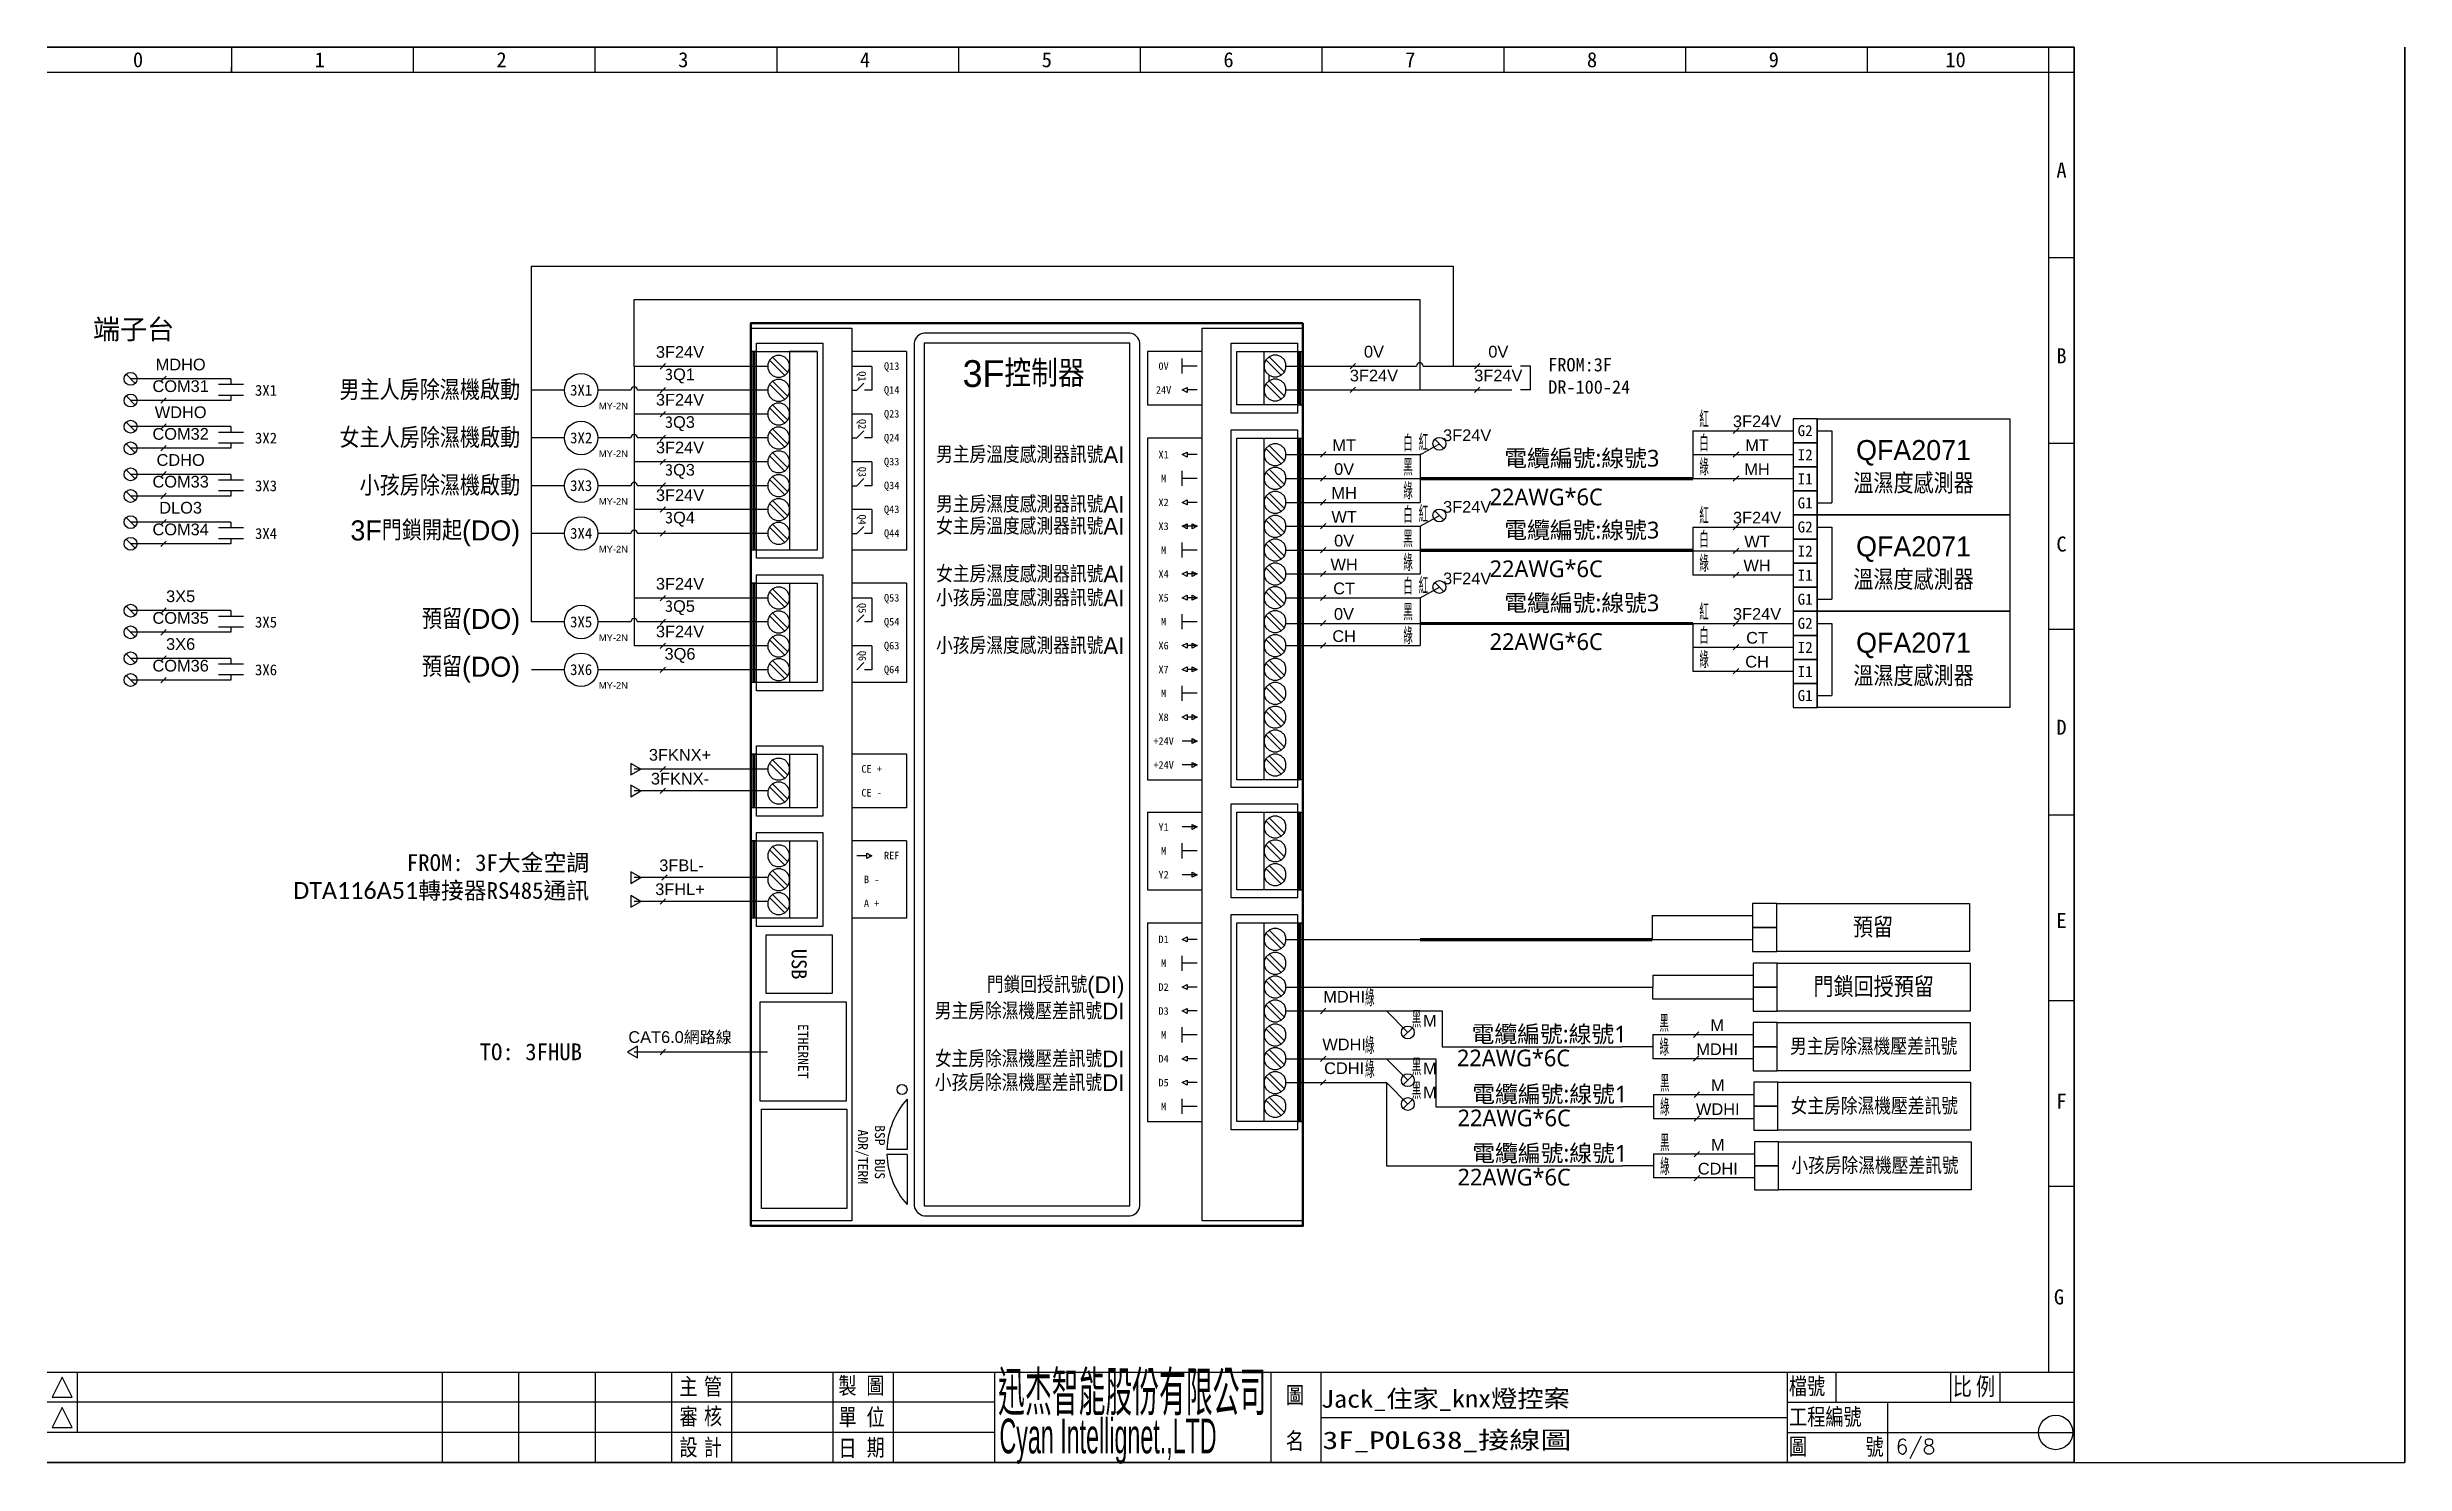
# Model space of a CAD drawing. Header units: millimetres. Extents: x 21506 to 58194, y 6783 to 13041.
# Drawn here: x 44823 to 49486, y 6784 to 9587 of the extents above; entities that cross this region are included whole.
import ezdxf
from ezdxf.enums import TextEntityAlignment as Align

# ---------------------------------------------------------------- set-up
doc = ezdxf.new("R2010")
doc.units = ezdxf.units.MM
doc.linetypes.add('DASH1', pattern=[1.5, 1, -0.5])
doc.linetypes.add('PHANTOM', pattern=[2.5, 1.25, -0.25, 0.25, -0.25, 0.25, -0.25])
for name, color, linetype in [('075KW40IMRV50U03AFO80B4B5', 7, 'Continuous'), ('5', 5, 'Continuous'), ('AHU新增', 7, 'Continuous'), ('DIM', 2, 'Continuous'), ('TEXT', 11, 'Continuous')]:
    doc.layers.add(name, color=color, linetype=linetype)
doc.styles.add('chineset', font='ds1.shx', dxfattribs={"bigfont": 'chineset.shx'})
doc.styles.add('DAYUMP', font='COMPLEX', dxfattribs={"bigfont": 'LMP.SHX'})
doc.styles.get("Standard").update_dxf_attribs({"font": ''})
doc.styles.add('T2', font='simplex', dxfattribs={"bigfont": 'stsl'})
doc.styles.get('Standard').set_extended_font_data('MingLiU')

msp = doc.modelspace()

# ---------------------------------------------------------------- texts
at = {"color": 7}
for s, oblique, p in [('0', 360, (45002.793, 9546.904)), ('1', 0, (45362.226, 9546.905)), ('2', 0, (45721.659, 9546.905)), ('3', 360, (46081.092, 9546.905)), ('4', 360, (46440.525, 9546.905))]:
    msp.add_text(s, height=29.787, rotation=0.000118, dxfattribs=dict(at, oblique=oblique)).set_placement(p, align=Align.CENTER)
at = {"color": 7, "width": 1}
for s, height, oblique, p in [('5', 29.787, 360, (46799.958, 9546.905)), ('6', 29.787, 360, (47159.391, 9546.905)), ('7', 29.787, 0, (47518.824, 9546.905)), ('8', 29.787, 0, (47878.257, 9546.905)), ('9', 29.787, 0, (48237.69, 9546.905)), ('10', 29.7873, 0, (48597.123, 9546.904))]:
    msp.add_text(s, height=height, rotation=0.000118, dxfattribs=dict(at, oblique=oblique)).set_placement(p, align=Align.CENTER)
for s, oblique, p in [('A', 0, (48806.679, 9343.359)), ('B', 0, (48806.68, 8975.982)), ('C', 360, (48806.68, 8603.641)), ('D', 360, (48806.68, 8241.23)), ('E', 360, (48806.68, 7858.96))]:
    msp.add_text(s, height=29.787, rotation=0.000118, dxfattribs=dict(at, oblique=oblique)).set_placement(p, align=Align.MIDDLE)
for s, height, p in [('Q13', 14.8857, (46493.244, 8955.742)), ('0V', 14.8857, (47030.933, 8955.742)), ('Q14', 14.8857, (46493.244, 8908.519)), ('24V', 14.8857, (47030.933, 8908.519)), ('Q23', 14.8857, (46493.244, 8861.297)), ('Q24', 14.8857, (46493.244, 8814.075)), ('Q33', 14.8857, (46493.244, 8766.853)), ('X1', 14.8857, (47030.933, 8780.594)), ('Q34', 14.8857, (46493.244, 8719.631)), ('M', 14.886, (47030.933, 8733.372)), ('Q43', 14.8857, (46493.244, 8672.409)), ('X2', 14.8857, (47030.933, 8686.15)), ('Q44', 14.8857, (46493.244, 8625.187)), ('X3', 14.8857, (47030.933, 8638.928)), ('M', 14.886, (47030.933, 8591.706)), ('X4', 14.8857, (47030.933, 8544.484)), ('Q53', 14.8857, (46493.244, 8497.261)), ('X5', 14.8857, (47030.933, 8497.261)), ('Q54', 14.8857, (46493.244, 8450.039)), ('M', 14.886, (47030.933, 8450.039)), ('Q63', 14.8857, (46493.244, 8402.817)), ('X6', 14.8857, (47030.933, 8402.817)), ('Q64', 14.8857, (46493.244, 8355.595)), ('X7', 14.8857, (47030.933, 8355.595)), ('M', 14.886, (47030.933, 8308.373)), ('X8', 14.8857, (47030.933, 8261.151)), ('+24V', 14.8857, (47030.933, 8213.929)), ('CE +', 14.8857, (46453.549, 8158.86)), ('+24V', 14.8857, (47030.933, 8166.707)), ('CE -', 14.8857, (46453.549, 8111.637)), ('Y1', 14.8857, (47030.933, 8043.981)), ('REF', 14.8857, (46493.244, 7987.424)), ('M', 14.886, (47030.933, 7996.759)), ('B -', 14.8857, (46453.549, 7940.201)), ('Y2', 14.8857, (47030.933, 7949.537)), ('A +', 14.8857, (46453.549, 7892.979)), ('D1', 14.8857, (47030.933, 7821.612)), ('M', 14.886, (47030.933, 7774.39)), ('D2', 14.8857, (47030.933, 7727.168)), ('D3', 14.8857, (47030.933, 7679.946)), ('M', 14.886, (47030.933, 7632.723)), ('D4', 14.8857, (47030.933, 7585.501)), ('D5', 14.8857, (47030.933, 7538.279)), ('M', 14.886, (47030.933, 7491.057))]:
    msp.add_text(s, height=height).set_placement(p, align=Align.MIDDLE_CENTER)
for s, height, p in [('Q1', 14.8857, (46435.043, 8935.252)), ('Q2', 14.8857, (46435.043, 8840.808)), ('Q3', 14.8857, (46435.043, 8746.363)), ('Q4', 14.8857, (46435.043, 8651.919)), ('Q5', 14.8857, (46435.043, 8476.772)), ('Q6', 14.8857, (46435.043, 8382.328)), ('USB', 29.7714, (46310.243, 7772.652)), ('ETHERNET', 19.8476, (46318.182, 7600.101)), ('ADR/TERM', 19.8476, (46436.259, 7391.48)), ('BSP', 19.8476, (46469.902, 7433.818)), ('BUS', 19.8476, (46469.902, 7367.649))]:
    msp.add_text(s, height=height, rotation=270).set_placement(p, align=Align.MIDDLE_CENTER)
for s, p in [('F', (48806.68, 7501.512)), ('G', (48801.715, 7114.278))]:
    msp.add_text(s, height=29.787, rotation=0.000118, dxfattribs=at).set_placement(p, align=Align.MIDDLE)
at = {"color": 7, "style": 'T2'}
for s, height, p in [('主', 37.731, (46073.519, 6916.869)), ('管', 37.731, (46121.964, 6916.869)), ('製', 37.731, (46387.894, 6918.438)), ('圖', 37.731, (46443.157, 6918.805)), ('審', 37.731, (46073.528, 6857.388)), ('核', 37.731, (46122.114, 6858.156)), ('單', 37.731, (46387.973, 6856.492)), ('位', 37.731, (46443.56, 6856.492)), ('計', 37.731, (46121.73, 6796.58)), ('日', 37.731, (46387.982, 6795.015)), ('期', 37.731, (46443.733, 6796.157)), ('6/8', 29.4737, (48478.808, 6803.492))]:
    msp.add_text(s, height=height, rotation=0.000118, dxfattribs=at).set_placement(p)
at = {"color": 7, "style": 'T2', "width": 1}
for s, height, p in [('檔號', 37.7305, (48267.563, 6917.501)), ('比', 39.716, (48591.727, 6915.843)), ('例', 39.716, (48637.695, 6915.843)), ('工程編號', 37.7305, (48267.911, 6856.917)), ('名', 37.731, (47272.624, 6809.113)), ('圖', 37.731, (48267.711, 6798.294))]:
    msp.add_text(s, height=height, rotation=0.000118, dxfattribs=at).set_placement(p)
at = {"color": 7, "style": 'T2', "oblique": 360, "width": 1}
for s, p in [('圖', (47273.008, 6899.984)), ('號', (48419.056, 6797.525))]:
    msp.add_text(s, height=37.731, rotation=0.000118, dxfattribs=at).set_placement(p)
at = {"color": 7}
for s, width, p, p2 in [('Jack_住家_knx燈控案', 1.000741, (47342.139, 6895.164), (47834.356, 6895.915)), ('3F_POL638_接線圖', 1.18838, (47345.503, 6813.298), (47837.72, 6814.048))]:
    msp.add_text(s, height=34.78567, rotation=0.08732, dxfattribs=dict(at, width=width)).set_placement(p, p2, align=Align.FIT)
at = {"color": 7, "style": 'T2', "oblique": 360}
msp.add_text('設', height=37.731, rotation=0.000118, dxfattribs=at).set_placement((46073.528, 6796.58))
at = {"color": 7, "insert": (44993.96, 9026.407), "char_height": 39.29829, "width": 302.30307, "attachment_point": 5}
msp.add_mtext('{\\fMicrosoft JhengHei|b0|i0|c136|p34;端子台}', dxfattribs=at)
at = {"color": 1, "char_height": 23.15556, "width": 38.97315, "attachment_point": 5}
for s, insert in [('{\\fArial|b0|i0|c186|p34;MDHO}', (45087.07, 8958.65)), ('{\\fArial|b0|i0|c186|p34;3F24V}', (46074.611, 8983.432)), ('{\\fArial|b0|i0|c186|p34;3F24V}', (47446.957, 8936.788)), ('{\\fArial|b0|i0|c186|p34;3F24V}', (47692.888, 8936.788)), ('{\\fArial|b0|i0|c186|p34;WDHO}', (45087.07, 8864.206)), ('{\\fArial|b0|i0|c186|p34;3F24V}', (46074.611, 8888.987)), ('{\\fArial|b0|i0|c186|p34;3F24V}', (47631.345, 8818.746)), ('{\\fArial|b0|i0|c186|p34;3F24V}', (48204.57, 8846.27)), ('{\\fArial|b0|i0|c186|p34;CDHO}', (45087.07, 8769.762)), ('{\\fArial|b0|i0|c186|p34;3F24V}', (46074.611, 8794.543)), ('{\\fArial|b0|i0|c186|p34;DLO3}', (45087.07, 8675.317)), ('{\\fArial|b0|i0|c186|p34;3F24V}', (46074.611, 8700.099)), ('{\\fArial|b0|i0|c186|p34;3F24V}', (47631.345, 8677.079)), ('{\\fArial|b0|i0|c186|p34;3F24V}', (48204.57, 8655.733)), ('{\\fArial|b0|i0|c186|p34;3F24V}', (46074.611, 8524.951)), ('{\\fArial|b0|i0|c186|p34;3F24V}', (47631.345, 8535.413)), ('{\\fArial|b0|i0|c186|p34;3X5}', (45087.07, 8500.17)), ('{\\fArial|b0|i0|c186|p34;3F24V}', (46074.611, 8430.507)), ('{\\fArial|b0|i0|c186|p34;3F24V}', (48204.57, 8465.195)), ('{\\fArial|b0|i0|c186|p34;3X6}', (45087.07, 8405.726)), ('{\\fArial|b0|i0|c186|p34;3FKNX+}', (46074.611, 8186.55)), ('{\\fArial|b0|i0|c186|p34;M}', (47557.663, 7660.343)), ('{\\fArial|b0|i0|c186|p34;M}', (47557.663, 7565.899)), ('{\\fArial|b0|i0|c186|p34;M}', (47557.663, 7518.677))]:
    msp.add_mtext(s, dxfattribs=dict(at, insert=insert))
at = {"color": 0, "char_height": 23.15556, "attachment_point": 5}
for s, insert, width in [('{\\fArial|b0|i0|c186|p34;0V}', (47446.957, 8984.01), 38.97315), ('{\\fArial|b0|i0|c186|p34;0V}', (47692.888, 8984.01), 38.97315), ('{\\fArial|b0|i0|c186|p34;COM31}', (45087.07, 8915.779), 38.97315), ('3{\\fArial|b0|i0|c186|p34;Q1}', (46074.611, 8936.209), 38.97315), ('{\\fArial|b0|i0|c186|p34;COM32}', (45087.07, 8821.335), 38.97315), ('3{\\fArial|b0|i0|c186|p34;Q3}', (46074.611, 8841.765), 38.97315), ('{\\fArial|b0|i0|c186|p34;COM33}', (45087.07, 8726.891), 38.97315), ('3{\\fArial|b0|i0|c186|p34;Q3}', (46074.611, 8747.321), 38.97315), ('{\\fArial|b0|i0|c186|p34;COM34}', (45087.07, 8632.447), 38.97315), ('3{\\fArial|b0|i0|c186|p34;Q4}', (46074.611, 8652.877), 38.97315), ('3{\\fArial|b0|i0|c186|p34;Q5}', (46074.611, 8477.729), 38.97315), ('{\\fArial|b0|i0|c186|p34;COM35}', (45087.07, 8457.299), 38.97315), ('{\\fArial|b0|i0|c186|p34;3Q6}', (46074.611, 8383.285), 38.97315), ('{\\fArial|b0|i0|c186|p34;COM36}', (45087.07, 8362.855), 38.97315), ('{\\fArial|b0|i0|c186|p34;3FKNX-}', (46074.611, 8139.327), 38.97315), ('{\\fArial|b0|i0|c186|p34;3FBL-}', (46077.622, 7967.891), 38.97315), ('{\\fArial|b0|i0|c186|p34;3FHL+}', (46074.611, 7920.669), 38.97315), ('{\\fArial|b0|i0|c186|p34;CAT6.0}網路線', (46074.611, 7627.016), 226.61105)]:
    msp.add_mtext(s, dxfattribs=dict(at, insert=insert, width=width))
for s, insert, char_height, width, attachment_point in [('FROM:3F\\PDR-100-24', (47791.641, 8936.124), 26.4635, 284.57969, 4), ('3X1', (45255.905, 8907.543), 21.4354, 39.69525, 5), ('3X1', (45879.138, 8907.941), 21.4354, 39.69525, 5), ('{\\fArial|b0|i0|c186|p34;MY-2N}', (45914.119, 8876.835), 13.23175, 38.97315, 4), ('3X2', (45255.905, 8813.098), 21.4354, 39.69525, 5), ('3X2', (45879.138, 8813.497), 21.4354, 39.69525, 5), ('G2', (48299.736, 8827.816), 21.8324, 83.60092, 5), ('{\\fArial|b0|i0|c186|p34;MY-2N}', (45914.119, 8782.39), 13.23175, 38.97315, 4), ('{\\fArial|b0|i0|c186|p34;MT}', (47388.007, 8799.048), 23.15556, 38.97315, 5), ('{\\fMicrosoft JhengHei|b0|i0|c136|p34;電纜編號:線號3}', (47704.56, 8771.561), 33.07937, 330.79371, 4), ('{\\fArial|b0|i0|c186|p34;MT}', (48204.57, 8799.048), 23.15556, 38.97315, 5), ('I2', (48299.736, 8780.182), 21.8324, 83.60092, 5), ('3X3', (45255.905, 8718.654), 21.4354, 39.69525, 5), ('3X3', (45879.138, 8719.053), 21.4354, 39.69525, 5), ('{\\fArial|b0|i0|c186|p34;0V}', (47388.007, 8751.825), 23.15556, 38.97315, 5), ('{\\fArial|b0|i0|c186|p34;MH}', (48204.57, 8751.825), 23.15556, 38.97315, 5), ('I1', (48299.736, 8732.548), 21.8324, 83.60092, 5), ('{\\fArial|b0|i0|c186|p34;MY-2N}', (45914.119, 8687.946), 13.23175, 38.97315, 4), ('{\\fArial|b0|i0|c186|p34;MH}', (47388.007, 8704.603), 23.15556, 38.97315, 5), ('{\\fMicrosoft JhengHei|b0|i0|c136|p34;22AWG*6C}', (47675.609, 8696.511), 33.07937, 330.79371, 4), ('G1', (48299.736, 8684.913), 21.8324, 83.60092, 5), ('3X4', (45255.905, 8624.21), 21.4354, 39.69525, 5), ('3X4', (45879.138, 8624.608), 21.4354, 39.69525, 5), ('{\\fArial|b0|i0|c186|p34;WT}', (47388.007, 8657.381), 23.15556, 38.97315, 5), ('{\\fMicrosoft JhengHei|b0|i0|c136|p34;電纜編號:線號3}', (47704.56, 8629.483), 33.07937, 330.79371, 4), ('G2', (48299.736, 8637.279), 21.8324, 83.60092, 5), ('{\\fArial|b0|i0|c186|p34;MY-2N}', (45914.119, 8593.502), 13.23175, 38.97315, 4), ('{\\fArial|b0|i0|c186|p34;0V}', (47388.007, 8610.159), 23.15556, 38.97315, 5), ('{\\fArial|b0|i0|c186|p34;WT}', (48204.57, 8608.51), 23.15556, 38.97315, 5), ('I2', (48299.736, 8589.645), 21.8324, 83.60092, 5), ('{\\fArial|b0|i0|c186|p34;WH}', (47388.007, 8562.937), 23.15556, 38.97315, 5), ('{\\fMicrosoft JhengHei|b0|i0|c136|p34;22AWG*6C}', (47675.609, 8554.432), 33.07937, 330.79371, 4), ('{\\fArial|b0|i0|c186|p34;WH}', (48204.57, 8561.288), 23.15556, 38.97315, 5), ('I1', (48299.736, 8542.011), 21.8324, 83.60092, 5), ('{\\fArial|b0|i0|c186|p34;CT}', (47388.007, 8515.715), 23.15556, 38.97315, 5), ('{\\fMicrosoft JhengHei|b0|i0|c136|p34;電纜編號:線號3}', (47704.56, 8485.343), 33.07937, 330.79371, 4), ('G1', (48299.736, 8494.376), 21.8324, 83.60092, 5), ('3X5', (45255.905, 8449.063), 21.4354, 39.69525, 5), ('3X5', (45879.138, 8449.461), 21.4354, 39.69525, 5), ('{\\fArial|b0|i0|c186|p34;0V}', (47387.595, 8465.195), 23.15556, 38.97315, 5), ('G2', (48299.736, 8446.742), 21.8324, 83.60092, 5), ('{\\fArial|b0|i0|c186|p34;MY-2N}', (45914.119, 8418.354), 13.23175, 38.97315, 4), ('{\\fArial|b0|i0|c186|p34;MY-2N}', (45914.119, 8418.354), 13.23175, 38.97315, 4), ('{\\fArial|b0|i0|c186|p34;CH}', (47388.007, 8421.271), 23.15556, 38.97315, 5), ('{\\fMicrosoft JhengHei|b0|i0|c136|p34;22AWG*6C}', (47675.609, 8410.293), 33.07937, 330.79371, 4), ('{\\fArial|b0|i0|c186|p34;CT}', (48204.57, 8417.973), 23.15556, 38.97315, 5), ('I2', (48299.736, 8399.108), 21.8324, 83.60092, 5), ('3X6', (45255.905, 8354.618), 21.4354, 39.69525, 5), ('3X6', (45879.138, 8355.017), 21.4354, 39.69525, 5), ('{\\fArial|b0|i0|c186|p34;CH}', (48204.57, 8370.751), 23.15556, 38.97315, 5), ('I1', (48299.736, 8351.473), 21.8324, 83.60092, 5), ('{\\fArial|b0|i0|c186|p34;MY-2N}', (45914.119, 8323.91), 13.23175, 38.97315, 4), ('G1', (48299.736, 8303.839), 21.8324, 83.60092, 5), ('FROM: 3F大金空調{\\fCalibri|b0|i0|c136|p32;\\P DTA116A51}轉接器RS485通訊', (45894.892, 7943.991), 33.07937, 657.49548, 6), ('{\\fArial|b0|i0|c186|p34;MDHI}', (47388.007, 7708.214), 23.15556, 38.97315, 5), ('{\\fMicrosoft JhengHei|b0|i0|c136|p34;電纜編號:線號1}', (47639.918, 7632.414), 33.07937, 330.79371, 4), ('{\\fArial|b0|i0|c186|p34;M}', (48125.699, 7651.589), 23.15556, 38.97315, 5), ('TO: 3FHUB', (45880.929, 7598.888), 33.0794, 248.85256, 6), ('{\\fArial|b0|i0|c186|p34;WDHI}', (47388.007, 7613.77), 23.15556, 38.97315, 5), ('{\\fMicrosoft JhengHei|b0|i0|c136|p34;22AWG*6C}', (47610.968, 7586.726), 33.07937, 330.79371, 4), ('{\\fArial|b0|i0|c186|p34;MDHI}', (48125.699, 7604.367), 23.15556, 38.97315, 5), ('{\\fArial|b0|i0|c186|p34;CDHI}', (47388.007, 7566.548), 23.15556, 38.97315, 5), ('{\\fMicrosoft JhengHei|b0|i0|c136|p34;電纜編號:線號1}', (47641.183, 7513.741), 33.07937, 330.79371, 4), ('{\\fArial|b0|i0|c186|p34;M}', (48126.964, 7532.915), 23.15556, 38.97315, 5), ('{\\fMicrosoft JhengHei|b0|i0|c136|p34;22AWG*6C}', (47612.232, 7468.053), 33.07937, 330.79371, 4), ('{\\fArial|b0|i0|c186|p34;WDHI}', (48126.964, 7485.693), 23.15556, 38.97315, 5), ('{\\fMicrosoft JhengHei|b0|i0|c136|p34;電纜編號:線號1}', (47641.183, 7396.716), 33.07937, 330.79371, 4), ('{\\fArial|b0|i0|c186|p34;M}', (48126.964, 7415.066), 23.15556, 38.97315, 5), ('{\\fMicrosoft JhengHei|b0|i0|c136|p34;22AWG*6C}', (47612.232, 7351.028), 33.07937, 330.79371, 4), ('{\\fArial|b0|i0|c186|p34;CDHI}', (48126.964, 7367.844), 23.15556, 38.97315, 5)]:
    msp.add_mtext(s, dxfattribs=dict(insert=insert, char_height=char_height, width=width, attachment_point=attachment_point))
at = {"width": 359.84149, "attachment_point": 5, "style": 'chineset'}
for s, insert, char_height in [('QFA2071\\P溫濕度感測器', (48514.09, 8756.365), 39.6952), ('QFA2071\\P溫濕度感測器', (48514.09, 8565.828), 39.6952), ('QFA2071\\P溫濕度感測器', (48514.09, 8375.291), 39.6952), ('預留', (48433.955, 7845.017), 39.6952), ('門鎖回授預留', (48435.219, 7727.168), 39.6952), ('男主房除濕機壓差訊號', (48435.219, 7609.318), 33.0794), ('女主房除濕機壓差訊號', (48436.484, 7491.469), 33.0794), ('小孩房除濕機壓差訊號', (48437.748, 7373.62), 33.0794)]:
    msp.add_mtext(s, dxfattribs=dict(at, insert=insert, char_height=char_height))
at = {"layer": '5', "color": 0, "style": 'DAYUMP', "width": 0.5}
for s, p in [('紅', (48090.384, 8850.113)), ('白', (47505, 8802.891)), ('紅', (47535.373, 8804.37)), ('白', (48090.384, 8802.891)), ('黑', (47505, 8755.668)), ('綠', (48090.384, 8755.668)), ('綠', (47505, 8708.446)), ('白', (47505, 8661.224)), ('紅', (47535.373, 8662.703)), ('紅', (48090.384, 8659.576)), ('黑', (47505, 8614.002)), ('白', (48090.384, 8612.353)), ('綠', (47505, 8566.78)), ('綠', (48090.384, 8565.131)), ('白', (47505, 8519.558)), ('紅', (47535.373, 8521.037)), ('黑', (47505, 8469.038)), ('紅', (48090.384, 8469.038)), ('綠', (47505, 8421.816)), ('白', (48090.384, 8421.816)), ('綠', (48090.384, 8374.594)), ('綠', (47429.324, 7705.694)), ('黑', (47521.77, 7663.688)), ('黑', (48011.513, 7655.432)), ('綠', (47429.324, 7611.249)), ('綠', (48011.513, 7608.21)), ('綠', (47429.324, 7564.027)), ('黑', (47521.77, 7569.244)), ('黑', (48012.777, 7536.758)), ('黑', (47521.77, 7522.022)), ('綠', (48012.777, 7489.536)), ('黑', (48012.777, 7418.909)), ('綠', (48012.777, 7371.687))]:
    msp.add_text(s, height=32.749, dxfattribs=at).set_placement(p, align=Align.MIDDLE_LEFT)
at = {"layer": 'AHU新增', "color": 7}
for s, insert, char_height, width, attachment_point in [('{\\Fds1.shx,chineset.shx|c136;3F控制器}', (46633.468, 8940.523), 52.92699, 264.63497, 4), ('{\\Fds1.shx,chineset.shx|c136;男主人房除濕機啟動}', (45758.486, 8907.941), 39.69525, 451.46268, 6), ('{\\Fds1.shx,chineset.shx|c136;女主人房除濕機啟動 }', (45758.486, 8813.497), 39.69525, 396.95246, 6), ('{\\Fds1.shx,chineset.shx|c136;男主房溫度感測器訊號AI}', (46953.589, 8780.19), 33.07937, 396.24326, 6), ('{\\Fds1.shx,chineset.shx|c136;小孩房除濕機啟動}', (45758.486, 8719.053), 39.69525, 396.95246, 6), ('{\\Fds1.shx,chineset.shx|c136;男主房濕度感測器訊號AI}', (46953.589, 8682.101), 33.07937, 380.58027, 6), ('{\\Fds1.shx,chineset.shx|c136;3F門鎖開起(DO)}', (45758.486, 8624.608), 39.69525, 396.95246, 6), ('{\\Fds1.shx,chineset.shx|c136;女主房溫度感測器訊號AI}', (46953.589, 8638.524), 33.07937, 392.10867, 6), ('{\\Fds1.shx,chineset.shx|c136;女主房濕度感測器訊號AI}', (46953.589, 8544.08), 33.07937, 432.464, 6), ('{\\Fds1.shx,chineset.shx|c136;小孩房溫度感測器訊號AI}', (46953.589, 8496.858), 33.07937, 396.24326, 6), ('{\\Fds1.shx,chineset.shx|c136;預留(DO)}', (45758.486, 8449.461), 39.69525, 396.95246, 6), ('{\\Fds1.shx,chineset.shx|c136;小孩房濕度感測器訊號AI}', (46953.589, 8402.413), 33.07937, 396.24326, 6), ('{\\Fds1.shx,chineset.shx|c136;預留(DO)}', (45758.486, 8355.017), 39.69525, 396.95246, 6), ('{\\Fds1.shx,chineset.shx|c136;門鎖回授訊號(DI)}', (46953.589, 7726.764), 33.07937, 357.35371, 6), ('{\\Fds1.shx,chineset.shx|c136;男主房除濕機壓差訊號DI}', (46953.589, 7679.542), 33.07937, 396.24326, 6), ('{\\Fds1.shx,chineset.shx|c136;女主房除濕機壓差訊號DI}', (46953.589, 7585.097), 33.07937, 396.24326, 6), ('{\\Fds1.shx,chineset.shx|c136;小孩房除濕機壓差訊號DI}', (46953.589, 7537.875), 33.07937, 396.24326, 6)]:
    msp.add_mtext(s, dxfattribs=dict(at, insert=insert, char_height=char_height, width=width, attachment_point=attachment_point))
at = {"layer": 'TEXT', "color": 7, "style": 'chineset'}
for s, height, width, p in [('迅杰智能股份有限公司', 88.4212, 0.6, (46703.643, 6879.673)), ('Cyan Intellignet.,LTD', 68.77201, 0.5, (46706.42, 6804.787))]:
    msp.add_text(s, height=height, rotation=0.000118, dxfattribs=dict(at, width=width)).set_placement(p)

# ---------------------------------------------------------------- blocks, each defined once
blk = doc.blocks.new('A接點')
for p, q in [((0, 0), (15, 0)), ((15, 34.5), (15, -34.5)), ((45, 34.5), (45, -34.5)), ((45, 0), (60, 0)), ((45, 0), (60, 0))]:
    blk.add_line(p, q)

# ---------------------------------------------------------------- linework, layer by layer
at = {"color": 7}
for p, q in [((48831.502, 9586.621), (44823.076, 9586.621)), ((45187.526, 9586.621), (45187.526, 9536.975)), ((45546.959, 9586.621), (45546.959, 9536.975)), ((45906.392, 9586.621), (45906.392, 9536.975)), ((46265.825, 9586.621), (46265.825, 9536.976)), ((46625.258, 9586.621), (46625.258, 9536.976)), ((46984.691, 9586.621), (46984.691, 9536.976)), ((47344.125, 9586.621), (47344.125, 9536.976)), ((47703.558, 9586.621), (47703.558, 9536.976)), ((48062.991, 9586.621), (48062.991, 9536.976)), ((48422.424, 9586.621), (48422.424, 9536.976)), ((48781.857, 6965.341), (48781.857, 9586.621)), ((48831.502, 9586.621), (48831.502, 6786.618)), ((49485.67, 9586.621), (49485.67, 6786.618)), ((44823.076, 9536.975), (48831.502, 9536.976)), ((45187.526, 9536.975), (45187.526, 9546.904)), ((48831.502, 9169.599), (48781.857, 9169.599)), ((48831.502, 8802.223), (48781.857, 8802.223)), ((48831.502, 8434.847), (48781.857, 8434.847)), ((48831.502, 8067.47), (48781.857, 8067.47)), ((48831.502, 7700.094), (48781.857, 7700.094)), ((48831.502, 7332.718), (48781.857, 7332.718)), ((44823.077, 6965.341), (48831.502, 6965.341)), ((44882.651, 6965.341), (44882.651, 6846.192)), ((45604.479, 6965.341), (45604.479, 6786.617)), ((45755.51, 6965.341), (45755.51, 6786.618)), ((45906.541, 6965.341), (45906.542, 6786.618)), ((46057.573, 6965.341), (46057.573, 6786.618)), ((46176.484, 6965.341), (46176.484, 6786.618)), ((46377.16, 6965.341), (46377.161, 6786.618)), ((46496.071, 6965.341), (46496.071, 6786.618)), ((46696.748, 6965.341), (46696.748, 6786.618)), ((47242.848, 6965.341), (47242.848, 6786.618)), ((47342.139, 6965.341), (47342.139, 6786.618)), ((48263.961, 6965.341), (48263.961, 6786.618)), ((48360.535, 6965.341), (48360.535, 6905.767)), ((48587.824, 6905.767), (48587.824, 6965.341)), ((48684.398, 6965.341), (48684.398, 6905.767)), ((46696.748, 6905.767), (44823.077, 6905.766)), ((48263.961, 6905.767), (48831.502, 6905.767)), ((48462.543, 6905.767), (48462.543, 6786.618)), ((46696.748, 6846.192), (44823.077, 6846.192)), ((48263.961, 6846.192), (48831.502, 6846.192)), ((44823.077, 6786.617), (48831.502, 6786.618)), ((46696.748, 6786.618), (46724.053, 6786.618))]:
    msp.add_line(p, q, dxfattribs=at)
for p, q in [((44823.077, 9586.621), (48831.502, 9586.621)), ((48831.502, 9586.621), (48831.502, 6786.617)), ((48831.502, 6786.617), (48831.502, 9586.621)), ((49485.67, 6786.618), (49485.67, 9586.621)), ((46214.974, 9040.88), (46214.974, 9030.956)), ((46214.974, 9030.956), (46214.974, 8986.299)), ((46356.884, 9001.185), (46356.884, 8984.811)), ((47306.593, 9040.88), (47306.593, 9030.956)), ((47306.593, 9040.88), (47306.593, 8984.315)), ((47306.593, 9040.88), (47306.593, 8984.811)), ((46225.89, 8984.811), (46216.066, 8984.811)), ((46216.066, 8984.811), (46216.066, 8591.828)), ((46221.524, 8984.811), (46219.34, 8984.811)), ((46219.34, 8984.811), (46219.34, 8591.828)), ((46224.799, 8984.811), (46221.524, 8984.811)), ((46221.524, 8984.811), (46221.524, 8591.828)), ((46225.89, 8984.811), (46224.799, 8984.811)), ((46224.799, 8984.811), (46224.799, 8591.828)), ((46282.104, 8937.01), (46251.821, 8967.293)), ((46288.127, 8943.034), (46257.845, 8973.316)), ((46345.968, 8984.811), (46291.387, 8984.811)), ((46291.387, 8984.811), (46291.387, 8591.828)), ((46522.612, 8984.811), (46414.443, 8984.811)), ((46454.138, 8955.163), (46414.443, 8955.163)), ((46454.138, 8955.163), (46454.138, 8907.941)), ((46522.612, 8984.811), (46522.612, 8591.828)), ((47107.125, 8984.811), (46998.955, 8984.811)), ((46998.955, 8984.811), (46998.955, 8878.872)), ((47067.429, 8940.856), (47067.429, 8970.627)), ((47097.201, 8955.742), (47067.429, 8955.742)), ((47164.683, 8862.498), (47164.683, 8971.66)), ((47175.599, 8878.872), (47175.599, 8984.811)), ((47230.18, 8878.872), (47230.18, 8984.811)), ((47233.44, 8967.871), (47263.722, 8937.589)), ((47239.463, 8973.895), (47269.746, 8943.612)), ((47296.769, 8878.872), (47296.769, 8984.811)), ((47300.044, 8878.872), (47300.044, 8984.811)), ((47302.227, 8878.872), (47302.227, 8984.811)), ((47305.502, 8878.872), (47305.502, 8984.811)), ((47756.802, 8955.742), (47736.954, 8955.742)), ((47756.802, 8908.519), (47756.802, 8955.742)), ((45977.311, 8907.941), (45912.078, 8907.941)), ((46282.104, 8889.788), (46251.821, 8920.071)), ((46288.127, 8895.812), (46257.845, 8926.094)), ((46414.443, 8907.941), (46424.366, 8907.941)), ((46424.366, 8907.941), (46438.401, 8921.975)), ((46454.138, 8907.941), (46439.252, 8907.941)), ((47067.429, 8908.519), (47077.353, 8913.481)), ((47077.353, 8903.558), (47067.429, 8908.519)), ((47077.353, 8913.481), (47077.353, 8903.558)), ((47097.201, 8908.519), (47077.353, 8908.519)), ((47233.44, 8920.649), (47263.722, 8890.366)), ((47239.463, 8926.672), (47239.463, 8937.589)), ((47239.463, 8926.672), (47269.746, 8896.39)), ((47756.802, 8908.519), (47736.954, 8908.519)), ((46282.104, 8842.566), (46251.821, 8872.848)), ((46288.127, 8848.59), (46257.845, 8878.872)), ((46454.138, 8860.719), (46414.443, 8860.719)), ((46454.138, 8860.719), (46454.138, 8813.497)), ((46998.955, 8878.872), (47107.125, 8878.872)), ((47164.683, 8862.498), (47164.683, 8878.872)), ((47295.677, 8878.872), (47296.769, 8878.872)), ((47295.677, 8878.872), (47305.502, 8878.872)), ((47296.769, 8878.872), (47300.044, 8878.872)), ((47300.044, 8878.872), (47302.227, 8878.872)), ((45977.311, 8813.497), (45912.078, 8813.497)), ((46282.104, 8795.344), (46251.821, 8825.626)), ((46288.127, 8801.367), (46257.845, 8831.65)), ((46414.443, 8813.497), (46424.366, 8813.497)), ((46424.366, 8813.497), (46438.401, 8827.531)), ((46454.138, 8813.497), (46439.252, 8813.497)), ((47107.125, 8813.375), (46998.955, 8813.375)), ((46998.955, 8813.375), (46998.955, 8137.059)), ((47230.18, 8137.059), (47230.18, 8813.375)), ((47296.769, 8137.059), (47296.769, 8813.375)), ((47300.044, 8137.059), (47300.044, 8813.375)), ((47302.227, 8137.059), (47302.227, 8813.375)), ((47305.502, 8137.059), (47305.502, 8813.375)), ((48077.443, 8827.816), (48077.443, 8733.372)), ((48077.443, 8827.816), (48275.919, 8827.816)), ((48168.296, 8833.175), (48157.578, 8822.457)), ((48275.919, 8851.633), (48275.919, 8803.999)), ((48323.553, 8851.633), (48323.553, 8661.096)), ((48323.553, 8851.633), (48323.553, 8661.096)), ((48323.553, 8851.633), (48323.553, 8661.096)), ((48323.553, 8851.633), (48323.553, 8661.096)), ((48323.553, 8827.816), (48352.663, 8827.816)), ((48352.663, 8827.816), (48352.663, 8684.913)), ((46282.104, 8748.122), (46251.821, 8778.404)), ((46288.127, 8754.145), (46257.845, 8784.428)), ((46454.138, 8766.275), (46414.443, 8766.275)), ((46454.138, 8766.275), (46454.138, 8719.053)), ((47067.429, 8780.594), (47077.353, 8785.556)), ((47077.353, 8775.632), (47067.429, 8780.594)), ((47077.353, 8785.556), (47077.353, 8775.632)), ((47097.201, 8780.594), (47077.353, 8780.594)), ((47233.44, 8792.724), (47263.722, 8762.441)), ((47239.463, 8798.747), (47269.746, 8768.465)), ((47273.006, 8780.594), (47471.482, 8780.594)), ((47351.732, 8785.953), (47341.015, 8775.235)), ((47471.482, 8780.594), (47538.393, 8780.594)), ((47528.506, 8780.594), (47538.393, 8780.594)), ((48077.443, 8780.594), (48144.354, 8780.594)), ((48077.443, 8780.594), (48275.919, 8780.594)), ((48168.296, 8785.953), (48157.578, 8775.235)), ((48275.919, 8803.999), (48275.919, 8780.182)), ((45977.311, 8719.053), (45912.078, 8719.053)), ((46282.104, 8700.9), (46251.821, 8731.182)), ((46288.127, 8706.923), (46257.845, 8737.206)), ((46414.443, 8719.053), (46424.366, 8719.053)), ((46424.366, 8719.053), (46438.401, 8733.087)), ((46454.138, 8719.053), (46439.252, 8719.053)), ((47067.429, 8718.486), (47067.429, 8748.258)), ((47097.201, 8733.372), (47067.429, 8733.372)), ((47233.44, 8745.502), (47263.722, 8715.219)), ((47239.463, 8751.525), (47269.746, 8721.243)), ((47273.006, 8733.372), (47471.482, 8733.372)), ((47351.732, 8738.731), (47341.015, 8728.013)), ((47471.482, 8733.372), (47538.393, 8733.372)), ((48077.443, 8733.372), (48144.354, 8733.372)), ((48077.443, 8733.372), (48275.919, 8733.372)), ((48168.296, 8738.731), (48157.578, 8728.013)), ((46282.104, 8653.678), (46251.821, 8683.96)), ((46288.127, 8659.701), (46257.845, 8689.983)), ((47067.429, 8686.15), (47077.353, 8691.112)), ((47077.353, 8681.188), (47067.429, 8686.15)), ((47077.353, 8691.112), (47077.353, 8681.188)), ((47097.201, 8686.15), (47077.353, 8686.15)), ((47233.44, 8698.279), (47263.722, 8667.997)), ((47239.463, 8704.303), (47269.746, 8674.021)), ((47273.006, 8686.15), (47471.482, 8686.15)), ((47351.732, 8691.509), (47341.015, 8680.791)), ((47471.482, 8686.15), (47538.393, 8686.15)), ((48323.553, 8684.913), (48352.663, 8684.913)), ((46282.104, 8606.455), (46251.821, 8636.738)), ((46288.127, 8612.479), (46257.845, 8642.761)), ((46454.138, 8671.83), (46414.443, 8671.83)), ((46424.366, 8624.608), (46438.401, 8638.643)), ((46454.138, 8671.83), (46454.138, 8624.608)), ((47067.429, 8638.928), (47077.353, 8643.89)), ((47097.201, 8638.928), (47067.429, 8638.928)), ((47077.353, 8633.966), (47067.429, 8638.928)), ((47077.353, 8643.89), (47077.353, 8633.966)), ((47087.277, 8633.966), (47087.277, 8643.89)), ((47087.277, 8643.89), (47097.201, 8638.928)), ((47097.201, 8638.928), (47087.277, 8633.966)), ((47233.44, 8651.057), (47263.722, 8620.775)), ((47239.463, 8657.081), (47269.746, 8626.798)), ((47273.006, 8638.928), (47471.482, 8638.928)), ((47351.732, 8644.287), (47341.015, 8633.569)), ((47471.482, 8638.928), (47538.393, 8638.928)), ((47538.393, 8638.928), (47538.393, 8544.484)), ((48077.443, 8637.279), (48077.443, 8542.835)), ((48077.443, 8637.279), (48275.919, 8637.279)), ((48168.296, 8642.638), (48157.578, 8631.92)), ((48275.919, 8661.096), (48275.919, 8613.462)), ((48323.553, 8661.096), (48323.553, 8470.559)), ((48323.553, 8661.096), (48323.553, 8470.559)), ((48323.553, 8661.096), (48323.553, 8470.559)), ((48323.553, 8661.096), (48323.553, 8470.559)), ((48323.553, 8637.279), (48352.663, 8637.279)), ((48352.663, 8637.279), (48352.663, 8494.376)), ((46414.443, 8624.608), (46424.366, 8624.608)), ((46522.612, 8591.828), (46414.443, 8591.828)), ((46454.138, 8624.608), (46439.252, 8624.608)), ((47067.429, 8576.82), (47067.429, 8606.591)), ((47097.201, 8591.706), (47067.429, 8591.706)), ((47233.44, 8603.835), (47263.722, 8573.553)), ((47239.463, 8609.859), (47269.746, 8579.576)), ((47273.006, 8591.706), (47471.482, 8591.706)), ((47351.732, 8597.065), (47341.015, 8586.347)), ((47471.482, 8591.706), (47538.393, 8591.706)), ((48077.443, 8590.057), (48144.354, 8590.057)), ((48077.443, 8590.057), (48275.919, 8590.057)), ((48168.296, 8595.416), (48157.578, 8584.698)), ((48275.919, 8613.462), (48275.919, 8589.645)), ((46356.884, 8542.705), (46356.884, 8526.331)), ((47067.429, 8544.484), (47077.353, 8549.446)), ((47077.353, 8539.522), (47067.429, 8544.484)), ((47077.353, 8549.446), (47077.353, 8539.522)), ((47097.201, 8544.484), (47077.353, 8544.484)), ((47087.277, 8539.522), (47087.277, 8549.446)), ((47087.277, 8549.446), (47097.201, 8544.484)), ((47097.201, 8544.484), (47087.277, 8539.522)), ((47233.44, 8556.613), (47263.722, 8526.331)), ((47239.463, 8562.637), (47269.746, 8532.354)), ((47273.006, 8544.484), (47471.482, 8544.484)), ((47351.732, 8549.842), (47341.015, 8539.125)), ((47471.482, 8544.484), (47538.393, 8544.484)), ((48077.443, 8542.835), (48144.354, 8542.835)), ((48077.443, 8542.835), (48275.919, 8542.835)), ((48168.296, 8548.194), (48157.578, 8537.476)), ((46225.89, 8526.331), (46216.066, 8526.331)), ((46216.066, 8526.331), (46216.066, 8329.839)), ((46221.524, 8526.331), (46219.34, 8526.331)), ((46219.34, 8526.331), (46219.34, 8329.839)), ((46224.799, 8526.331), (46221.524, 8526.331)), ((46221.524, 8526.331), (46221.524, 8329.839)), ((46225.89, 8526.331), (46224.799, 8526.331)), ((46224.799, 8526.331), (46224.799, 8329.839)), ((46282.104, 8478.53), (46251.821, 8508.813)), ((46288.127, 8484.554), (46257.845, 8514.836)), ((46291.387, 8526.331), (46291.387, 8329.839)), ((46522.612, 8526.331), (46414.443, 8526.331)), ((46454.138, 8496.683), (46414.443, 8496.683)), ((46454.138, 8496.683), (46454.138, 8449.461)), ((46522.612, 8526.331), (46522.612, 8329.839)), ((47067.429, 8497.261), (47077.353, 8502.223)), ((47077.353, 8492.3), (47067.429, 8497.261)), ((47077.353, 8502.223), (47077.353, 8492.3)), ((47097.201, 8497.261), (47077.353, 8497.261)), ((47087.277, 8492.3), (47087.277, 8502.223)), ((47087.277, 8502.223), (47097.201, 8497.261)), ((47097.201, 8497.261), (47087.277, 8492.3)), ((47233.44, 8509.391), (47263.722, 8479.109)), ((47239.463, 8515.414), (47269.746, 8485.132)), ((47273.006, 8497.261), (47471.482, 8497.261)), ((47351.732, 8502.62), (47341.015, 8491.903)), ((47471.482, 8497.261), (47538.393, 8497.261)), ((47538.393, 8497.261), (47538.393, 8402.817)), ((48323.553, 8494.376), (48352.663, 8494.376)), ((45977.311, 8449.461), (45912.078, 8449.461)), ((46282.104, 8431.308), (46251.821, 8461.59)), ((46288.127, 8437.332), (46257.845, 8467.614)), ((46424.366, 8449.461), (46438.401, 8463.495)), ((46454.138, 8449.461), (46439.252, 8449.461)), ((47067.429, 8435.154), (47067.429, 8464.925)), ((47097.201, 8450.039), (47067.429, 8450.039)), ((47233.44, 8462.169), (47263.722, 8431.886)), ((47239.463, 8468.192), (47269.746, 8437.91)), ((47273.006, 8446.742), (47538.393, 8446.742)), ((47351.732, 8452.513), (47341.015, 8441.795)), ((47528.506, 8446.742), (47538.393, 8446.742)), ((48077.443, 8446.742), (48077.443, 8352.298)), ((48077.443, 8446.742), (48275.919, 8446.742)), ((48168.296, 8452.101), (48157.578, 8441.383)), ((48275.919, 8470.559), (48275.919, 8422.925)), ((48323.553, 8470.559), (48323.553, 8280.022)), ((48323.553, 8470.559), (48323.553, 8280.022)), ((48323.553, 8470.559), (48323.553, 8280.022)), ((48323.553, 8470.559), (48323.553, 8280.022)), ((48323.553, 8446.742), (48352.663, 8446.742)), ((48352.663, 8446.742), (48352.663, 8303.839)), ((46282.104, 8384.086), (46251.821, 8414.368)), ((46288.127, 8390.109), (46257.845, 8420.392)), ((46454.138, 8402.239), (46414.443, 8402.239)), ((46454.138, 8402.239), (46454.138, 8355.017)), ((47067.429, 8402.817), (47077.353, 8407.779)), ((47077.353, 8397.855), (47067.429, 8402.817)), ((47077.353, 8407.779), (47077.353, 8397.855)), ((47097.201, 8402.817), (47077.353, 8402.817)), ((47087.277, 8397.855), (47087.277, 8407.779)), ((47087.277, 8407.779), (47097.201, 8402.817)), ((47097.201, 8402.817), (47087.277, 8397.855)), ((47233.44, 8414.947), (47263.722, 8384.664)), ((47239.463, 8420.97), (47269.746, 8390.688)), ((47273.006, 8402.817), (47471.482, 8402.817)), ((47351.732, 8408.176), (47341.015, 8397.458)), ((47471.482, 8402.817), (47538.393, 8402.817)), ((48077.443, 8399.52), (48144.354, 8399.52)), ((48077.443, 8399.52), (48275.919, 8399.52)), ((48168.296, 8404.879), (48157.578, 8394.161)), ((48275.919, 8422.925), (48275.919, 8399.108)), ((46282.104, 8336.864), (46251.821, 8367.146)), ((46288.127, 8342.887), (46257.845, 8373.17)), ((46424.366, 8355.017), (46438.401, 8369.051)), ((46454.138, 8355.017), (46439.252, 8355.017)), ((47067.429, 8355.595), (47077.353, 8360.557)), ((47077.353, 8350.633), (47067.429, 8355.595)), ((47077.353, 8360.557), (47077.353, 8350.633)), ((47097.201, 8355.595), (47077.353, 8355.595)), ((47087.277, 8350.633), (47087.277, 8360.557)), ((47087.277, 8360.557), (47097.201, 8355.595)), ((47097.201, 8355.595), (47087.277, 8350.633)), ((47233.44, 8367.725), (47263.722, 8337.442)), ((47239.463, 8373.748), (47269.746, 8343.466)), ((48077.443, 8352.298), (48144.354, 8352.298)), ((48077.443, 8352.298), (48275.919, 8352.298)), ((48168.296, 8357.657), (48157.578, 8346.939)), ((46522.612, 8329.839), (46414.443, 8329.839)), ((47067.429, 8293.487), (47067.429, 8323.259)), ((47097.201, 8308.373), (47067.429, 8308.373)), ((47233.44, 8320.502), (47263.722, 8290.22)), ((47239.463, 8326.526), (47269.746, 8296.244)), ((48323.553, 8303.839), (48352.663, 8303.839)), ((47067.429, 8261.151), (47077.353, 8266.113)), ((47077.353, 8256.189), (47067.429, 8261.151)), ((47077.353, 8266.113), (47077.353, 8256.189)), ((47097.201, 8261.151), (47077.353, 8261.151)), ((47087.277, 8256.189), (47087.277, 8266.113)), ((47087.277, 8266.113), (47097.201, 8261.151)), ((47097.201, 8261.151), (47087.277, 8256.189)), ((47233.44, 8273.28), (47263.722, 8242.998)), ((47239.463, 8279.304), (47269.746, 8249.021)), ((47097.201, 8213.929), (47067.429, 8213.929)), ((47087.277, 8208.967), (47087.277, 8218.891)), ((47087.277, 8218.891), (47097.201, 8213.929)), ((47097.201, 8213.929), (47087.277, 8208.967)), ((47233.44, 8226.058), (47263.722, 8195.776)), ((47239.463, 8232.082), (47269.746, 8201.799)), ((46225.89, 8187.929), (46216.066, 8187.929)), ((46216.066, 8187.929), (46216.066, 8081.99)), ((46221.524, 8187.929), (46219.34, 8187.929)), ((46219.34, 8187.929), (46219.34, 8081.99)), ((46224.799, 8187.929), (46221.524, 8187.929)), ((46221.524, 8187.929), (46221.524, 8081.99)), ((46225.89, 8187.929), (46224.799, 8187.929)), ((46224.799, 8187.929), (46224.799, 8081.99)), ((46282.104, 8140.128), (46251.821, 8170.411)), ((46288.127, 8146.152), (46257.845, 8176.434)), ((46291.387, 8187.929), (46291.387, 8081.99)), ((46345.968, 8187.929), (46345.968, 8081.99)), ((46356.884, 8204.303), (46356.884, 8187.929)), ((46356.884, 8204.303), (46356.884, 8095.141)), ((46522.612, 8187.929), (46414.443, 8187.929)), ((46522.612, 8187.929), (46522.612, 8081.99)), ((47097.201, 8166.707), (47067.429, 8166.707)), ((47087.277, 8161.745), (47087.277, 8171.669)), ((47087.277, 8171.669), (47097.201, 8166.707)), ((47097.201, 8166.707), (47087.277, 8161.745)), ((47233.44, 8178.836), (47263.722, 8148.554)), ((47239.463, 8184.86), (47269.746, 8154.577)), ((46282.104, 8092.906), (46251.821, 8123.188)), ((46288.127, 8098.93), (46257.845, 8129.212)), ((46998.955, 8137.059), (47107.125, 8137.059)), ((46522.612, 8081.99), (46414.443, 8081.99)), ((46998.955, 8073.051), (47107.125, 8073.051)), ((46998.955, 8073.051), (46998.955, 7919.89)), ((47230.18, 7919.89), (47230.18, 8073.051)), ((47296.769, 7919.89), (47296.769, 8073.051)), ((47300.044, 7919.89), (47300.044, 8073.051)), ((47302.227, 7919.89), (47302.227, 8073.051)), ((47305.502, 7919.89), (47305.502, 8073.051)), ((46356.884, 8032.867), (46356.884, 8016.493)), ((47097.201, 8043.981), (47067.429, 8043.981)), ((47087.277, 8039.019), (47087.277, 8048.943)), ((47087.277, 8048.943), (47097.201, 8043.981)), ((47097.201, 8043.981), (47087.277, 8039.019)), ((47233.44, 8056.111), (47263.722, 8025.828)), ((47239.463, 8062.134), (47269.746, 8031.852)), ((46225.89, 8016.493), (46216.066, 8016.493)), ((46216.066, 8016.493), (46216.066, 7863.332)), ((46221.524, 8016.493), (46219.34, 8016.493)), ((46219.34, 8016.493), (46219.34, 7863.332)), ((46224.799, 8016.493), (46221.524, 8016.493)), ((46221.524, 8016.493), (46221.524, 7863.332)), ((46225.89, 8016.493), (46224.799, 8016.493)), ((46224.799, 8016.493), (46224.799, 7863.332)), ((46282.104, 7968.692), (46251.821, 7998.975)), ((46288.127, 7974.716), (46257.845, 8004.998)), ((46291.387, 8016.493), (46291.387, 7863.332)), ((46522.612, 8016.493), (46414.443, 8016.493)), ((46444.214, 7986.845), (46424.366, 7986.845)), ((46444.214, 7981.883), (46444.214, 7991.807)), ((46444.214, 7991.807), (46454.138, 7986.845)), ((46454.138, 7986.845), (46444.214, 7981.883)), ((46522.612, 8016.493), (46522.612, 7863.332)), ((47067.429, 7981.874), (47067.429, 8011.645)), ((47097.201, 7996.759), (47067.429, 7996.759)), ((47233.44, 8008.889), (47263.722, 7978.606)), ((47239.463, 8014.912), (47269.746, 7984.63)), ((46282.104, 7921.47), (46251.821, 7951.752)), ((46288.127, 7927.494), (46257.845, 7957.776)), ((47097.201, 7949.537), (47067.429, 7949.537)), ((47087.277, 7944.575), (47087.277, 7954.499)), ((47087.277, 7954.499), (47097.201, 7949.537)), ((47097.201, 7949.537), (47087.277, 7944.575)), ((47233.44, 7961.667), (47263.722, 7931.384)), ((47239.463, 7967.69), (47269.746, 7937.408)), ((46282.104, 7874.248), (46251.821, 7904.53)), ((46288.127, 7880.272), (46257.845, 7910.554)), ((46998.955, 7919.89), (47107.125, 7919.89)), ((47164.683, 7903.515), (47164.683, 7919.89)), ((47295.677, 7919.89), (47296.769, 7919.89)), ((47295.677, 7919.89), (47305.502, 7919.89)), ((47296.769, 7919.89), (47300.044, 7919.89)), ((47300.044, 7919.89), (47302.227, 7919.89)), ((48195.784, 7892.651), (48195.784, 7845.017)), ((46522.612, 7863.332), (46414.443, 7863.332)), ((46998.955, 7854.392), (47107.125, 7854.392)), ((46998.955, 7854.392), (46998.955, 7461.41)), ((47230.18, 7461.41), (47230.18, 7854.392)), ((47233.44, 7833.741), (47263.722, 7803.459)), ((47239.463, 7839.765), (47269.746, 7809.482)), ((47296.769, 7461.41), (47296.769, 7854.392)), ((47300.044, 7461.41), (47300.044, 7854.392)), ((47302.227, 7461.41), (47302.227, 7854.392)), ((47305.502, 7461.41), (47305.502, 7854.392)), ((47997.307, 7868.834), (47997.307, 7821.612)), ((47997.307, 7868.834), (48195.784, 7868.834)), ((48195.784, 7845.017), (48195.784, 7821.2)), ((47067.429, 7821.612), (47077.353, 7826.574)), ((47077.353, 7816.65), (47067.429, 7821.612)), ((47067.429, 7759.504), (47067.429, 7789.275)), ((47077.353, 7826.574), (47077.353, 7816.65)), ((47097.201, 7821.612), (47077.353, 7821.612)), ((47239.463, 7792.543), (47269.746, 7762.26)), ((47273.006, 7821.612), (47471.482, 7821.612)), ((47471.482, 7821.612), (47538.393, 7821.612)), ((47997.307, 7821.612), (48064.219, 7821.612)), ((47997.307, 7821.612), (48195.784, 7821.612)), ((47097.201, 7774.39), (47067.429, 7774.39)), ((47233.44, 7786.519), (47263.722, 7756.237)), ((47239.463, 7745.321), (47269.746, 7715.038)), ((47998.572, 7750.985), (47998.572, 7727.168)), ((47998.572, 7750.985), (48197.048, 7750.985)), ((47067.429, 7727.168), (47077.353, 7732.13)), ((47077.353, 7722.206), (47067.429, 7727.168)), ((47077.353, 7732.13), (47077.353, 7722.206)), ((47097.201, 7727.168), (47077.353, 7727.168)), ((47233.44, 7739.297), (47263.722, 7709.015)), ((47239.463, 7698.098), (47269.746, 7667.816)), ((47273.006, 7727.168), (47471.482, 7727.168)), ((47471.482, 7727.168), (47998.572, 7727.168)), ((47998.572, 7703.351), (47998.572, 7727.168)), ((48197.048, 7703.351), (47998.572, 7703.351)), ((47067.429, 7679.946), (47077.353, 7684.907)), ((47077.353, 7674.984), (47067.429, 7679.946)), ((47067.429, 7617.838), (47067.429, 7647.609)), ((47077.353, 7684.907), (47077.353, 7674.984)), ((47097.201, 7679.946), (47077.353, 7679.946)), ((47233.44, 7692.075), (47263.722, 7661.793)), ((47239.463, 7650.876), (47269.746, 7620.594)), ((47273.006, 7679.946), (47581.876, 7679.946)), ((47351.732, 7685.304), (47341.015, 7674.587)), ((47471.482, 7679.946), (47513.96, 7637.467)), ((47581.876, 7679.946), (47581.876, 7609.318)), ((47097.201, 7632.723), (47067.429, 7632.723)), ((47233.44, 7644.853), (47263.722, 7614.57)), ((47239.463, 7603.654), (47269.746, 7573.372)), ((47581.876, 7609.318), (47938.05, 7609.318)), ((47998.572, 7609.318), (47938.05, 7609.318)), ((47998.572, 7633.136), (48197.048, 7633.136)), ((47998.572, 7633.136), (47998.572, 7585.501)), ((48089.425, 7638.494), (48078.707, 7627.777)), ((47067.429, 7585.501), (47077.353, 7590.463)), ((47077.353, 7580.539), (47067.429, 7585.501)), ((47077.353, 7590.463), (47077.353, 7580.539)), ((47097.201, 7585.501), (47077.353, 7585.501)), ((47233.44, 7597.631), (47263.722, 7567.348)), ((47239.463, 7556.432), (47269.746, 7526.15)), ((47273.006, 7585.501), (47569.508, 7585.501)), ((47351.732, 7590.86), (47341.015, 7580.142)), ((47471.482, 7585.501), (47513.96, 7543.023)), ((47569.508, 7585.501), (47569.508, 7490.645)), ((48197.048, 7585.501), (47998.572, 7585.501)), ((48089.425, 7591.272), (48078.707, 7580.555)), ((47067.429, 7538.279), (47077.353, 7543.241)), ((47077.353, 7533.317), (47067.429, 7538.279)), ((47077.353, 7543.241), (47077.353, 7533.317)), ((47097.201, 7538.279), (47077.353, 7538.279)), ((47233.44, 7550.409), (47263.722, 7520.126)), ((47239.463, 7509.21), (47269.746, 7478.928)), ((47273.006, 7538.279), (47471.482, 7538.279)), ((47351.732, 7543.638), (47341.015, 7532.92)), ((47471.482, 7538.279), (47471.482, 7373.62)), ((47471.482, 7538.279), (47513.96, 7495.801)), ((47999.836, 7514.462), (48198.312, 7514.462)), ((47999.836, 7514.462), (47999.836, 7466.828)), ((48090.689, 7519.821), (48079.971, 7509.103)), ((46523.604, 7505.406), (46523.604, 7406.168)), ((46998.955, 7461.41), (47107.125, 7461.41)), ((47067.429, 7476.171), (47067.429, 7505.943)), ((47097.201, 7491.057), (47067.429, 7491.057)), ((47233.44, 7503.186), (47263.722, 7472.904)), ((47295.677, 7461.41), (47296.769, 7461.41)), ((47295.677, 7461.41), (47305.502, 7461.41)), ((47296.769, 7461.41), (47300.044, 7461.41)), ((47300.044, 7461.41), (47302.227, 7461.41)), ((47569.508, 7490.645), (47939.314, 7490.645)), ((47999.836, 7490.645), (47939.314, 7490.645)), ((48198.312, 7466.828), (47999.836, 7466.828)), ((48090.689, 7472.599), (48079.971, 7461.881)), ((46523.604, 7406.168), (46483.909, 7406.168)), ((46523.604, 7396.244), (46483.909, 7396.244)), ((46523.604, 7396.244), (46523.604, 7297.006)), ((47471.482, 7373.62), (47939.314, 7373.62)), ((47999.836, 7373.62), (47939.314, 7373.62)), ((47999.836, 7397.437), (48198.312, 7397.437)), ((47999.836, 7397.437), (47999.836, 7349.803)), ((48090.689, 7401.972), (48079.971, 7391.254)), ((48198.312, 7349.803), (47999.836, 7349.803)), ((48090.689, 7354.75), (48079.971, 7344.032)), ((48831.502, 6786.617), (44823.077, 6786.617)), ((48830.699, 6786.618), (49485.67, 6786.618))]:
    msp.add_line(p, q)
at = {"color": 4}
for p, q in [((45780.687, 8449.461), (45780.687, 9153.639)), ((45780.687, 9153.639), (47603.799, 9153.639)), ((47603.799, 9153.639), (47603.799, 8955.742)), ((47273.006, 8955.742), (47531.025, 8955.742)), ((47544.256, 8955.742), (47719.445, 8955.742)), ((45845.919, 8907.941), (45780.687, 8907.941)), ((45845.919, 8813.497), (45780.687, 8813.497)), ((45845.919, 8719.053), (45780.687, 8719.053)), ((45845.919, 8624.608), (45780.687, 8624.608)), ((45845.919, 8449.461), (45780.687, 8449.461)), ((45845.919, 8355.017), (45780.687, 8355.017))]:
    msp.add_line(p, q, dxfattribs=at)
at = {"color": 1}
for p, q in [((45983.927, 8955.163), (45983.927, 9087.481)), ((45983.927, 9087.481), (47537.641, 9087.481)), ((47537.641, 9087.481), (47537.641, 8908.519)), ((46248.562, 8955.163), (45983.927, 8955.163)), ((45983.927, 8955.163), (45983.927, 8496.683)), ((45983.927, 8955.163), (45983.927, 8402.239)), ((46046.22, 8960.522), (46035.502, 8949.804)), ((45058.679, 8935.741), (45047.962, 8925.023)), ((47273.006, 8908.519), (47537.641, 8908.519)), ((47410.682, 8913.878), (47399.964, 8903.161)), ((47537.641, 8908.519), (47719.445, 8908.519)), ((47656.613, 8913.878), (47645.895, 8903.161)), ((46248.562, 8860.719), (45983.927, 8860.719)), ((46046.22, 8866.078), (46035.502, 8855.36)), ((45058.679, 8841.296), (45047.962, 8830.579)), ((46248.562, 8766.275), (45983.927, 8766.275)), ((46046.22, 8771.634), (46035.502, 8760.916)), ((45058.679, 8746.852), (45047.962, 8736.134)), ((46046.22, 8677.189), (46035.502, 8666.472)), ((45058.679, 8652.408), (45047.962, 8641.69)), ((46248.562, 8671.83), (45983.927, 8671.83)), ((46248.562, 8496.683), (45983.927, 8496.683)), ((46046.22, 8502.042), (46035.502, 8491.324)), ((45058.679, 8477.261), (45047.962, 8466.543)), ((46248.562, 8402.239), (45983.927, 8402.239)), ((46046.22, 8407.598), (46035.502, 8396.88)), ((45058.679, 8382.816), (45047.962, 8372.099)), ((46046.22, 8163.64), (46035.502, 8152.922)), ((46248.562, 8158.281), (45983.927, 8158.281))]:
    msp.add_line(p, q, dxfattribs=at)
at = {"lineweight": 50}
msp.add_line((47306.593, 9040.88), (46760.784, 9040.88), dxfattribs=at)
at = {"color": 0}
for p, q in [((47410.682, 8961.1), (47399.964, 8950.383)), ((47656.613, 8961.1), (47645.895, 8950.383)), ((46248.562, 8907.941), (45990.542, 8907.941)), ((46046.22, 8913.3), (46035.502, 8902.582)), ((45058.679, 8892.87), (45047.962, 8882.152)), ((46248.562, 8813.497), (45990.542, 8813.497)), ((46046.22, 8818.856), (46035.502, 8808.138)), ((45058.679, 8798.426), (45047.962, 8787.708)), ((46248.562, 8719.053), (45990.542, 8719.053)), ((46046.22, 8724.411), (46035.502, 8713.694)), ((45058.679, 8703.981), (45047.962, 8693.264)), ((46046.22, 8629.967), (46035.502, 8619.249)), ((45058.679, 8609.537), (45047.962, 8598.819)), ((45977.311, 8624.608), (45912.078, 8624.608)), ((46248.562, 8624.608), (45990.542, 8624.608)), ((46248.562, 8449.461), (45990.542, 8449.461)), ((46046.22, 8454.82), (46035.502, 8444.102)), ((45058.679, 8434.39), (45047.962, 8423.672)), ((46248.562, 8355.017), (45912.078, 8355.017)), ((46046.22, 8360.376), (46035.502, 8349.658)), ((45058.679, 8339.945), (45047.962, 8329.228)), ((46248.562, 8115.318), (45983.927, 8115.318)), ((46046.22, 8120.677), (46035.502, 8109.959)), ((46248.562, 7943.882), (45983.927, 7943.882)), ((46049.232, 7949.241), (46038.514, 7938.524)), ((46248.562, 7896.66), (45983.927, 7896.66)), ((46046.22, 7902.019), (46035.502, 7891.301)), ((46046.22, 7604.139), (46035.502, 7593.421)), ((46247.569, 7598.78), (45983.927, 7598.78))]:
    msp.add_line(p, q, dxfattribs=at)
at = {"linetype": 'PHANTOM', "ltscale": 2}
msp.add_line((47538.393, 8780.594), (47576.457, 8801.895), dxfattribs=at)
at = {"ltscale": 2}
msp.add_line((47538.393, 8780.594), (47538.393, 8686.15), dxfattribs=at)
at = {"lineweight": 100}
for p, q in [((47538.393, 8733.372), (48077.443, 8733.372)), ((47538.393, 8591.706), (48077.443, 8591.706)), ((47538.393, 8447.154), (48077.443, 8446.742)), ((47538.393, 7821.612), (47997.307, 7821.612))]:
    msp.add_line(p, q, dxfattribs=at)
at = {"linetype": 'ByBlock', "ltscale": 2}
for p, q in [((47538.393, 8638.928), (47576.457, 8660.229)), ((47538.393, 8497.261), (47576.457, 8518.562))]:
    msp.add_line(p, q, dxfattribs=at)
at = {"color": 7, "linetype": 'DASH1'}
msp.add_line((47342.139, 6875.979), (48263.961, 6875.98), dxfattribs=at)
at = {"lineweight": 50}
msp.add_lwpolyline([(47306.593, 9040.88), (47306.593, 7254.594), (46214.974, 7254.594), (46214.974, 9040.88)], close=True, dxfattribs=at)
for points in [[(46414.443, 9030.956), (46414.443, 7264.518), (46215.966, 7264.518), (46215.966, 9030.956)], [(46356.884, 9001.185), (46356.884, 8575.454), (46225.89, 8575.454), (46225.89, 9001.185)], [(46557.345, 9001.185), (46557.345, 7294.289), (46964.222, 7294.289), (46964.222, 9001.185)], [(47305.601, 9030.956), (47305.601, 7264.518), (47107.125, 7264.518), (47107.125, 9030.956)], [(47164.683, 8862.498), (47164.683, 9001.185), (47295.677, 9001.185), (47295.677, 8862.498)], [(46345.968, 8984.811), (46345.968, 8591.828), (46214.974, 8591.828), (46214.974, 8984.811)], [(46291.387, 8959.422), (46288.127, 8967.293), (46282.104, 8973.316), (46274.234, 8976.576), (46265.715, 8976.576), (46257.845, 8973.316), (46251.821, 8967.293), (46248.562, 8959.422), (46248.562, 8950.904), (46251.821, 8943.034), (46257.845, 8937.01), (46265.715, 8933.75), (46274.234, 8933.75), (46282.104, 8937.01), (46288.127, 8943.034), (46291.387, 8950.904)], [(47175.599, 8878.872), (47175.599, 8984.811), (47306.593, 8984.811), (47306.593, 8878.872)], [(47230.18, 8951.482), (47233.44, 8943.612), (47239.463, 8937.589), (47247.333, 8934.329), (47255.852, 8934.329), (47263.722, 8937.589), (47269.746, 8943.612), (47273.006, 8951.482), (47273.006, 8960.001), (47269.746, 8967.871), (47263.722, 8973.895), (47255.852, 8977.154), (47247.333, 8977.154), (47239.463, 8973.895), (47233.44, 8967.871), (47230.18, 8960.001)], [(46291.387, 8912.2), (46288.127, 8920.071), (46282.104, 8926.094), (46274.234, 8929.354), (46265.715, 8929.354), (46257.845, 8926.094), (46251.821, 8920.071), (46248.562, 8912.2), (46248.562, 8903.682), (46251.821, 8895.812), (46257.845, 8889.788), (46265.715, 8886.528), (46274.234, 8886.528), (46282.104, 8889.788), (46288.127, 8895.812), (46291.387, 8903.682)], [(47230.18, 8904.26), (47233.44, 8896.39), (47239.463, 8890.366), (47247.333, 8887.107), (47255.852, 8887.107), (47263.722, 8890.366), (47269.746, 8896.39), (47273.006, 8904.26), (47273.006, 8912.779), (47269.746, 8920.649), (47263.722, 8926.672), (47255.852, 8929.932), (47247.333, 8929.932), (47239.463, 8926.672), (47233.44, 8920.649), (47230.18, 8912.779)], [(46291.387, 8864.978), (46288.127, 8872.848), (46282.104, 8878.872), (46274.234, 8882.132), (46265.715, 8882.132), (46257.845, 8878.872), (46251.821, 8872.848), (46248.562, 8864.978), (46248.562, 8856.46), (46251.821, 8848.59), (46257.845, 8842.566), (46265.715, 8839.306), (46274.234, 8839.306), (46282.104, 8842.566), (46288.127, 8848.59), (46291.387, 8856.46)], [(46291.387, 8817.756), (46288.127, 8825.626), (46282.104, 8831.65), (46274.234, 8834.91), (46265.715, 8834.91), (46257.845, 8831.65), (46251.821, 8825.626), (46248.562, 8817.756), (46248.562, 8809.238), (46251.821, 8801.367), (46257.845, 8795.344), (46265.715, 8792.084), (46274.234, 8792.084), (46282.104, 8795.344), (46288.127, 8801.367), (46291.387, 8809.238)], [(47164.683, 8122.173), (47164.683, 8829.749), (47295.677, 8829.749), (47295.677, 8122.173)], [(47175.599, 8137.059), (47175.599, 8813.375), (47306.593, 8813.375), (47306.593, 8137.059)], [(48323.553, 8851.633), (48275.919, 8851.633), (48275.919, 8803.999), (48323.553, 8803.999)], [(48323.553, 8851.633), (48704.628, 8851.633), (48704.628, 8661.096), (48323.553, 8661.096)], [(46291.387, 8770.534), (46288.127, 8778.404), (46282.104, 8784.428), (46274.234, 8787.688), (46265.715, 8787.688), (46257.845, 8784.428), (46251.821, 8778.404), (46248.562, 8770.534), (46248.562, 8762.015), (46251.821, 8754.145), (46257.845, 8748.122), (46265.715, 8744.862), (46274.234, 8744.862), (46282.104, 8748.122), (46288.127, 8754.145), (46291.387, 8762.015)], [(47230.18, 8776.335), (47233.44, 8768.465), (47239.463, 8762.441), (47247.333, 8759.181), (47255.852, 8759.181), (47263.722, 8762.441), (47269.746, 8768.465), (47273.006, 8776.335), (47273.006, 8784.854), (47269.746, 8792.724), (47263.722, 8798.747), (47255.852, 8802.007), (47247.333, 8802.007), (47239.463, 8798.747), (47233.44, 8792.724), (47230.18, 8784.854)], [(48323.553, 8803.999), (48275.919, 8803.999), (48275.919, 8756.365), (48323.553, 8756.365)], [(46291.387, 8723.312), (46288.127, 8731.182), (46282.104, 8737.206), (46274.234, 8740.465), (46265.715, 8740.465), (46257.845, 8737.206), (46251.821, 8731.182), (46248.562, 8723.312), (46248.562, 8714.793), (46251.821, 8706.923), (46257.845, 8700.9), (46265.715, 8697.64), (46274.234, 8697.64), (46282.104, 8700.9), (46288.127, 8706.923), (46291.387, 8714.793)], [(47230.18, 8729.113), (47233.44, 8721.243), (47239.463, 8715.219), (47247.333, 8711.959), (47255.852, 8711.959), (47263.722, 8715.219), (47269.746, 8721.243), (47273.006, 8729.113), (47273.006, 8737.631), (47269.746, 8745.502), (47263.722, 8751.525), (47255.852, 8754.785), (47247.333, 8754.785), (47239.463, 8751.525), (47233.44, 8745.502), (47230.18, 8737.631)], [(48323.553, 8756.365), (48275.919, 8756.365), (48275.919, 8708.731), (48323.553, 8708.731)], [(46291.387, 8676.09), (46288.127, 8683.96), (46282.104, 8689.983), (46274.234, 8693.243), (46265.715, 8693.243), (46257.845, 8689.983), (46251.821, 8683.96), (46248.562, 8676.09), (46248.562, 8667.571), (46251.821, 8659.701), (46257.845, 8653.678), (46265.715, 8650.418), (46274.234, 8650.418), (46282.104, 8653.678), (46288.127, 8659.701), (46291.387, 8667.571)], [(47230.18, 8681.891), (47233.44, 8674.021), (47239.463, 8667.997), (47247.333, 8664.737), (47255.852, 8664.737), (47263.722, 8667.997), (47269.746, 8674.021), (47273.006, 8681.891), (47273.006, 8690.409), (47269.746, 8698.279), (47263.722, 8704.303), (47255.852, 8707.563), (47247.333, 8707.563), (47239.463, 8704.303), (47233.44, 8698.279), (47230.18, 8690.409)], [(48323.553, 8708.731), (48275.919, 8708.731), (48275.919, 8661.096), (48323.553, 8661.096)], [(46291.387, 8628.868), (46288.127, 8636.738), (46282.104, 8642.761), (46274.234, 8646.021), (46265.715, 8646.021), (46257.845, 8642.761), (46251.821, 8636.738), (46248.562, 8628.868), (46248.562, 8620.349), (46251.821, 8612.479), (46257.845, 8606.455), (46265.715, 8603.195), (46274.234, 8603.195), (46282.104, 8606.455), (46288.127, 8612.479), (46291.387, 8620.349)], [(47230.18, 8634.669), (47233.44, 8626.798), (47239.463, 8620.775), (47247.333, 8617.515), (47255.852, 8617.515), (47263.722, 8620.775), (47269.746, 8626.798), (47273.006, 8634.669), (47273.006, 8643.187), (47269.746, 8651.057), (47263.722, 8657.081), (47255.852, 8660.341), (47247.333, 8660.341), (47239.463, 8657.081), (47233.44, 8651.057), (47230.18, 8643.187)], [(48323.553, 8661.096), (48275.919, 8661.096), (48275.919, 8613.462), (48323.553, 8613.462)], [(48323.553, 8661.096), (48704.628, 8661.096), (48704.628, 8470.559), (48323.553, 8470.559)], [(47230.18, 8587.446), (47233.44, 8579.576), (47239.463, 8573.553), (47247.333, 8570.293), (47255.852, 8570.293), (47263.722, 8573.553), (47269.746, 8579.576), (47273.006, 8587.446), (47273.006, 8595.965), (47269.746, 8603.835), (47263.722, 8609.859), (47255.852, 8613.119), (47247.333, 8613.119), (47239.463, 8609.859), (47233.44, 8603.835), (47230.18, 8595.965)], [(48323.553, 8613.462), (48275.919, 8613.462), (48275.919, 8565.828), (48323.553, 8565.828)], [(46356.884, 8542.705), (46356.884, 8313.465), (46225.89, 8313.465), (46225.89, 8542.705)], [(47230.18, 8540.224), (47233.44, 8532.354), (47239.463, 8526.331), (47247.333, 8523.071), (47255.852, 8523.071), (47263.722, 8526.331), (47269.746, 8532.354), (47273.006, 8540.224), (47273.006, 8548.743), (47269.746, 8556.613), (47263.722, 8562.637), (47255.852, 8565.896), (47247.333, 8565.896), (47239.463, 8562.637), (47233.44, 8556.613), (47230.18, 8548.743)], [(48323.553, 8565.828), (48275.919, 8565.828), (48275.919, 8518.193), (48323.553, 8518.193)], [(46345.968, 8526.331), (46345.968, 8329.839), (46214.974, 8329.839), (46214.974, 8526.331)], [(46291.387, 8500.942), (46288.127, 8508.813), (46282.104, 8514.836), (46274.234, 8518.096), (46265.715, 8518.096), (46257.845, 8514.836), (46251.821, 8508.813), (46248.562, 8500.942), (46248.562, 8492.424), (46251.821, 8484.554), (46257.845, 8478.53), (46265.715, 8475.27), (46274.234, 8475.27), (46282.104, 8478.53), (46288.127, 8484.554), (46291.387, 8492.424)], [(47230.18, 8493.002), (47233.44, 8485.132), (47239.463, 8479.109), (47247.333, 8475.849), (47255.852, 8475.849), (47263.722, 8479.109), (47269.746, 8485.132), (47273.006, 8493.002), (47273.006, 8501.521), (47269.746, 8509.391), (47263.722, 8515.414), (47255.852, 8518.674), (47247.333, 8518.674), (47239.463, 8515.414), (47233.44, 8509.391), (47230.18, 8501.521)], [(48323.553, 8518.193), (48275.919, 8518.193), (48275.919, 8470.559), (48323.553, 8470.559)], [(46291.387, 8453.72), (46288.127, 8461.59), (46282.104, 8467.614), (46274.234, 8470.874), (46265.715, 8470.874), (46257.845, 8467.614), (46251.821, 8461.59), (46248.562, 8453.72), (46248.562, 8445.202), (46251.821, 8437.332), (46257.845, 8431.308), (46265.715, 8428.048), (46274.234, 8428.048), (46282.104, 8431.308), (46288.127, 8437.332), (46291.387, 8445.202)], [(47230.18, 8445.78), (47233.44, 8437.91), (47239.463, 8431.886), (47247.333, 8428.626), (47255.852, 8428.626), (47263.722, 8431.886), (47269.746, 8437.91), (47273.006, 8445.78), (47273.006, 8454.299), (47269.746, 8462.169), (47263.722, 8468.192), (47255.852, 8471.452), (47247.333, 8471.452), (47239.463, 8468.192), (47233.44, 8462.169), (47230.18, 8454.299)], [(48323.553, 8470.559), (48275.919, 8470.559), (48275.919, 8422.925), (48323.553, 8422.925)], [(48323.553, 8470.559), (48704.628, 8470.559), (48704.628, 8280.022), (48323.553, 8280.022)], [(46291.387, 8406.498), (46288.127, 8414.368), (46282.104, 8420.392), (46274.234, 8423.652), (46265.715, 8423.652), (46257.845, 8420.392), (46251.821, 8414.368), (46248.562, 8406.498), (46248.562, 8397.98), (46251.821, 8390.109), (46257.845, 8384.086), (46265.715, 8380.826), (46274.234, 8380.826), (46282.104, 8384.086), (46288.127, 8390.109), (46291.387, 8397.98)], [(47230.18, 8398.558), (47233.44, 8390.688), (47239.463, 8384.664), (47247.333, 8381.404), (47255.852, 8381.404), (47263.722, 8384.664), (47269.746, 8390.688), (47273.006, 8398.558), (47273.006, 8407.077), (47269.746, 8414.947), (47263.722, 8420.97), (47255.852, 8424.23), (47247.333, 8424.23), (47239.463, 8420.97), (47233.44, 8414.947), (47230.18, 8407.077)], [(48323.553, 8422.925), (48275.919, 8422.925), (48275.919, 8375.291), (48323.553, 8375.291)], [(46291.387, 8359.276), (46288.127, 8367.146), (46282.104, 8373.17), (46274.234, 8376.43), (46265.715, 8376.43), (46257.845, 8373.17), (46251.821, 8367.146), (46248.562, 8359.276), (46248.562, 8350.757), (46251.821, 8342.887), (46257.845, 8336.864), (46265.715, 8333.604), (46274.234, 8333.604), (46282.104, 8336.864), (46288.127, 8342.887), (46291.387, 8350.757)], [(47230.18, 8351.336), (47233.44, 8343.466), (47239.463, 8337.442), (47247.333, 8334.182), (47255.852, 8334.182), (47263.722, 8337.442), (47269.746, 8343.466), (47273.006, 8351.336), (47273.006, 8359.854), (47269.746, 8367.725), (47263.722, 8373.748), (47255.852, 8377.008), (47247.333, 8377.008), (47239.463, 8373.748), (47233.44, 8367.725), (47230.18, 8359.854)], [(48323.553, 8375.291), (48275.919, 8375.291), (48275.919, 8327.656), (48323.553, 8327.656)], [(47230.18, 8304.114), (47233.44, 8296.244), (47239.463, 8290.22), (47247.333, 8286.96), (47255.852, 8286.96), (47263.722, 8290.22), (47269.746, 8296.244), (47273.006, 8304.114), (47273.006, 8312.632), (47269.746, 8320.502), (47263.722, 8326.526), (47255.852, 8329.786), (47247.333, 8329.786), (47239.463, 8326.526), (47233.44, 8320.502), (47230.18, 8312.632)], [(48323.553, 8327.656), (48275.919, 8327.656), (48275.919, 8280.022), (48323.553, 8280.022)], [(47230.18, 8256.892), (47233.44, 8249.021), (47239.463, 8242.998), (47247.333, 8239.738), (47255.852, 8239.738), (47263.722, 8242.998), (47269.746, 8249.021), (47273.006, 8256.892), (47273.006, 8265.41), (47269.746, 8273.28), (47263.722, 8279.304), (47255.852, 8282.564), (47247.333, 8282.564), (47239.463, 8279.304), (47233.44, 8273.28), (47230.18, 8265.41)], [(47230.18, 8209.669), (47233.44, 8201.799), (47239.463, 8195.776), (47247.333, 8192.516), (47255.852, 8192.516), (47263.722, 8195.776), (47269.746, 8201.799), (47273.006, 8209.669), (47273.006, 8218.188), (47269.746, 8226.058), (47263.722, 8232.082), (47255.852, 8235.342), (47247.333, 8235.342), (47239.463, 8232.082), (47233.44, 8226.058), (47230.18, 8218.188)], [(46345.968, 8187.929), (46345.968, 8081.99), (46214.974, 8081.99), (46214.974, 8187.929)], [(46356.884, 8204.303), (46356.884, 8065.616), (46225.89, 8065.616), (46225.89, 8204.303)], [(46291.387, 8162.54), (46288.127, 8170.411), (46282.104, 8176.434), (46274.234, 8179.694), (46265.715, 8179.694), (46257.845, 8176.434), (46251.821, 8170.411), (46248.562, 8162.54), (46248.562, 8154.022), (46251.821, 8146.152), (46257.845, 8140.128), (46265.715, 8136.868), (46274.234, 8136.868), (46282.104, 8140.128), (46288.127, 8146.152), (46291.387, 8154.022)], [(47230.18, 8162.447), (47233.44, 8154.577), (47239.463, 8148.554), (47247.333, 8145.294), (47255.852, 8145.294), (47263.722, 8148.554), (47269.746, 8154.577), (47273.006, 8162.447), (47273.006, 8170.966), (47269.746, 8178.836), (47263.722, 8184.86), (47255.852, 8188.12), (47247.333, 8188.12), (47239.463, 8184.86), (47233.44, 8178.836), (47230.18, 8170.966)], [(45997.158, 8115.318), (45977.311, 8126.777), (45977.311, 8103.859)], [(46291.387, 8115.318), (46288.127, 8123.188), (46282.104, 8129.212), (46274.234, 8132.472), (46265.715, 8132.472), (46257.845, 8129.212), (46251.821, 8123.188), (46248.562, 8115.318), (46248.562, 8106.8), (46251.821, 8098.93), (46257.845, 8092.906), (46265.715, 8089.646), (46274.234, 8089.646), (46282.104, 8092.906), (46288.127, 8098.93), (46291.387, 8106.8)], [(47164.683, 7903.515), (47164.683, 8089.425), (47295.677, 8089.425), (47295.677, 7903.515)], [(47175.599, 7919.89), (47175.599, 8073.051), (47306.593, 8073.051), (47306.593, 7919.89)], [(46356.884, 8032.867), (46356.884, 7846.958), (46225.89, 7846.958), (46225.89, 8032.867)], [(47230.18, 8039.722), (47233.44, 8031.852), (47239.463, 8025.828), (47247.333, 8022.568), (47255.852, 8022.568), (47263.722, 8025.828), (47269.746, 8031.852), (47273.006, 8039.722), (47273.006, 8048.241), (47269.746, 8056.111), (47263.722, 8062.134), (47255.852, 8065.394), (47247.333, 8065.394), (47239.463, 8062.134), (47233.44, 8056.111), (47230.18, 8048.241)], [(46345.968, 8016.493), (46345.968, 7863.332), (46214.974, 7863.332), (46214.974, 8016.493)], [(46291.387, 7991.104), (46288.127, 7998.975), (46282.104, 8004.998), (46274.234, 8008.258), (46265.715, 8008.258), (46257.845, 8004.998), (46251.821, 7998.975), (46248.562, 7991.104), (46248.562, 7982.586), (46251.821, 7974.716), (46257.845, 7968.692), (46265.715, 7965.432), (46274.234, 7965.432), (46282.104, 7968.692), (46288.127, 7974.716), (46291.387, 7982.586)], [(47230.18, 7992.5), (47233.44, 7984.63), (47239.463, 7978.606), (47247.333, 7975.346), (47255.852, 7975.346), (47263.722, 7978.606), (47269.746, 7984.63), (47273.006, 7992.5), (47273.006, 8001.019), (47269.746, 8008.889), (47263.722, 8014.912), (47255.852, 8018.172), (47247.333, 8018.172), (47239.463, 8014.912), (47233.44, 8008.889), (47230.18, 8001.019)], [(45997.158, 7943.882), (45977.311, 7955.341), (45977.311, 7932.423)], [(46291.387, 7943.882), (46288.127, 7951.752), (46282.104, 7957.776), (46274.234, 7961.036), (46265.715, 7961.036), (46257.845, 7957.776), (46251.821, 7951.752), (46248.562, 7943.882), (46248.562, 7935.364), (46251.821, 7927.494), (46257.845, 7921.47), (46265.715, 7918.21), (46274.234, 7918.21), (46282.104, 7921.47), (46288.127, 7927.494), (46291.387, 7935.364)], [(47230.18, 7945.278), (47233.44, 7937.408), (47239.463, 7931.384), (47247.333, 7928.124), (47255.852, 7928.124), (47263.722, 7931.384), (47269.746, 7937.408), (47273.006, 7945.278), (47273.006, 7953.796), (47269.746, 7961.667), (47263.722, 7967.69), (47255.852, 7970.95), (47247.333, 7970.95), (47239.463, 7967.69), (47233.44, 7961.667), (47230.18, 7953.796)], [(45997.158, 7896.66), (45977.311, 7908.119), (45977.311, 7885.201)], [(46291.387, 7896.66), (46288.127, 7904.53), (46282.104, 7910.554), (46274.234, 7913.814), (46265.715, 7913.814), (46257.845, 7910.554), (46251.821, 7904.53), (46248.562, 7896.66), (46248.562, 7888.142), (46251.821, 7880.272), (46257.845, 7874.248), (46265.715, 7870.988), (46274.234, 7870.988), (46282.104, 7874.248), (46288.127, 7880.272), (46291.387, 7888.142)], [(48243.418, 7892.651), (48195.784, 7892.651), (48195.784, 7845.017), (48243.418, 7845.017)], [(48243.418, 7892.651), (48624.492, 7892.651), (48624.492, 7797.383), (48243.418, 7797.383)], [(47164.683, 7445.035), (47164.683, 7870.767), (47295.677, 7870.767), (47295.677, 7445.035)], [(47175.599, 7461.41), (47175.599, 7854.392), (47306.593, 7854.392), (47306.593, 7461.41)], [(47230.18, 7817.353), (47233.44, 7809.482), (47239.463, 7803.459), (47247.333, 7800.199), (47255.852, 7800.199), (47263.722, 7803.459), (47269.746, 7809.482), (47273.006, 7817.353), (47273.006, 7825.871), (47269.746, 7833.741), (47263.722, 7839.765), (47255.852, 7843.025), (47247.333, 7843.025), (47239.463, 7839.765), (47233.44, 7833.741), (47230.18, 7825.871)], [(48243.418, 7845.017), (48195.784, 7845.017), (48195.784, 7797.383), (48243.418, 7797.383)], [(46375.74, 7830.583), (46375.74, 7714.721), (46244.745, 7714.721), (46244.745, 7830.583)], [(47230.18, 7770.13), (47233.44, 7762.26), (47239.463, 7756.237), (47247.333, 7752.977), (47255.852, 7752.977), (47263.722, 7756.237), (47269.746, 7762.26), (47273.006, 7770.13), (47273.006, 7778.649), (47269.746, 7786.519), (47263.722, 7792.543), (47255.852, 7795.803), (47247.333, 7795.803), (47239.463, 7792.543), (47233.44, 7786.519), (47230.18, 7778.649)], [(47230.18, 7722.908), (47233.44, 7715.038), (47239.463, 7709.015), (47247.333, 7705.755), (47255.852, 7705.755), (47263.722, 7709.015), (47269.746, 7715.038), (47273.006, 7722.908), (47273.006, 7731.427), (47269.746, 7739.297), (47263.722, 7745.321), (47255.852, 7748.581), (47247.333, 7748.581), (47239.463, 7745.321), (47233.44, 7739.297), (47230.18, 7731.427)], [(48244.682, 7774.802), (48197.048, 7774.802), (48197.048, 7727.168), (48244.682, 7727.168)], [(48244.682, 7774.802), (48625.757, 7774.802), (48625.757, 7679.533), (48244.682, 7679.533)], [(46403.526, 7698.346), (46403.526, 7501.855), (46232.837, 7501.855), (46232.837, 7698.346)], [(47230.18, 7675.686), (47233.44, 7667.816), (47239.463, 7661.793), (47247.333, 7658.533), (47255.852, 7658.533), (47263.722, 7661.793), (47269.746, 7667.816), (47273.006, 7675.686), (47273.006, 7684.205), (47269.746, 7692.075), (47263.722, 7698.098), (47255.852, 7701.358), (47247.333, 7701.358), (47239.463, 7698.098), (47233.44, 7692.075), (47230.18, 7684.205)], [(48244.682, 7727.168), (48197.048, 7727.168), (48197.048, 7679.533), (48244.682, 7679.533)], [(47230.18, 7628.464), (47233.44, 7620.594), (47239.463, 7614.57), (47247.333, 7611.311), (47255.852, 7611.311), (47263.722, 7614.57), (47269.746, 7620.594), (47273.006, 7628.464), (47273.006, 7636.983), (47269.746, 7644.853), (47263.722, 7650.876), (47255.852, 7654.136), (47247.333, 7654.136), (47239.463, 7650.876), (47233.44, 7644.853), (47230.18, 7636.983)], [(48244.682, 7656.953), (48197.048, 7656.953), (48197.048, 7609.318), (48244.682, 7609.318)], [(48244.682, 7656.953), (48625.757, 7656.953), (48625.757, 7561.684), (48244.682, 7561.684)], [(45970.695, 7598.78), (45990.542, 7587.321), (45990.542, 7610.239)], [(47230.18, 7581.242), (47233.44, 7573.372), (47239.463, 7567.348), (47247.333, 7564.088), (47255.852, 7564.088), (47263.722, 7567.348), (47269.746, 7573.372), (47273.006, 7581.242), (47273.006, 7589.761), (47269.746, 7597.631), (47263.722, 7603.654), (47255.852, 7606.914), (47247.333, 7606.914), (47239.463, 7603.654), (47233.44, 7597.631), (47230.18, 7589.761)], [(48244.682, 7609.318), (48197.048, 7609.318), (48197.048, 7561.684), (48244.682, 7561.684)], [(47230.18, 7534.02), (47233.44, 7526.15), (47239.463, 7520.126), (47247.333, 7516.866), (47255.852, 7516.866), (47263.722, 7520.126), (47269.746, 7526.15), (47273.006, 7534.02), (47273.006, 7542.538), (47269.746, 7550.409), (47263.722, 7556.432), (47255.852, 7559.692), (47247.333, 7559.692), (47239.463, 7556.432), (47233.44, 7550.409), (47230.18, 7542.538)], [(47230.18, 7486.798), (47233.44, 7478.928), (47239.463, 7472.904), (47247.333, 7469.644), (47255.852, 7469.644), (47263.722, 7472.904), (47269.746, 7478.928), (47273.006, 7486.798), (47273.006, 7495.316), (47269.746, 7503.186), (47263.722, 7509.21), (47255.852, 7512.47), (47247.333, 7512.47), (47239.463, 7509.21), (47233.44, 7503.186), (47230.18, 7495.316)], [(48245.946, 7539.104), (48198.312, 7539.104), (48198.312, 7491.469), (48245.946, 7491.469)], [(48245.946, 7539.104), (48627.021, 7539.104), (48627.021, 7443.835), (48245.946, 7443.835)], [(46404.519, 7485.481), (46404.519, 7288.989), (46235.814, 7288.989), (46235.814, 7485.481)], [(48245.946, 7491.469), (48198.312, 7491.469), (48198.312, 7443.835), (48245.946, 7443.835)], [(48247.211, 7421.254), (48199.577, 7421.254), (48199.577, 7373.62), (48247.211, 7373.62)], [(48247.211, 7421.254), (48628.285, 7421.254), (48628.285, 7325.986), (48247.211, 7325.986)], [(48247.211, 7373.62), (48199.577, 7373.62), (48199.577, 7325.986), (48247.211, 7325.986)]]:
    msp.add_lwpolyline(points, close=True)
for points in [[(46537.498, 9001.185), (46537.498, 7294.289)], [(46964.222, 9021.033), (46557.345, 9021.033)], [(46984.069, 7294.289), (46984.069, 9001.185)], [(46557.345, 7274.442), (46964.222, 7274.442)]]:
    msp.add_lwpolyline(points)
at = {"color": 1}
msp.add_lwpolyline([(45997.158, 8158.281), (45977.311, 8169.74), (45977.311, 8146.822)], close=True, dxfattribs=at)
at = {"color": 7}
for points in [[(44833.006, 6915.696), (44872.722, 6915.696), (44852.864, 6955.412)], [(44833.006, 6856.121), (44872.722, 6856.121), (44852.864, 6895.837)]]:
    msp.add_lwpolyline(points, close=True, dxfattribs=at)
for centre, radius in [((45878.999, 8907.941), 33.079), ((45878.999, 8813.497), 33.079), ((45878.999, 8719.053), 33.079), ((45878.999, 8624.608), 33.079), ((45878.999, 8449.461), 33.079), ((45878.999, 8355.017), 33.079), ((46513.681, 7524.542), 9.924)]:
    msp.add_circle(centre, radius)
for centre, radius, start, end in [((46560.018, 8998.512), 22.678, 96.76808, 173.23192), ((46961.244, 8998.207), 23.019, 7.433125, 82.566875), ((45983.927, 8907.941), 6.616, 0, 180), ((45983.927, 8813.497), 6.616, 0, 180), ((45983.927, 8719.053), 6.616, 0, 180), ((45983.927, 8624.608), 6.616, 0, 180), ((45983.927, 8449.461), 6.616, 0, 180), ((46640.209, 7401.206), 156.379, 138.215484, 178.181697), ((46640.209, 7401.206), 156.379, 181.818303, 221.784516), ((46563.139, 7300.083), 26.288, 192.732485, 257.267515), ((46961.745, 7296.766), 22.461, 276.329849, 353.670151)]:
    msp.add_arc(centre, radius, start, end)
at = {"color": 4}
msp.add_arc((47537.641, 8955.742), 6.616, 0, 180, dxfattribs=at)
for p in [(47092.239, 8638.928), (47092.239, 8544.484), (47092.239, 8497.261), (47092.239, 8402.817), (47092.239, 8355.595), (47092.239, 8261.151), (47092.239, 8213.929), (47092.239, 8166.707), (47092.239, 8043.981), (46449.176, 7986.845), (47092.239, 7949.537)]:
    msp.add_point(p)
for points in [[(47067.429, 8908.519), (47077.353, 8913.481), (47077.353, 8903.558), (47067.429, 8908.519)], [(47067.429, 8780.594), (47077.353, 8785.556), (47077.353, 8775.632), (47067.429, 8780.594)], [(47067.429, 8686.15), (47077.353, 8691.112), (47077.353, 8681.188), (47067.429, 8686.15)], [(47067.429, 8638.928), (47077.353, 8643.89), (47077.353, 8633.966), (47067.429, 8638.928)], [(47097.201, 8638.928), (47087.277, 8633.966), (47087.277, 8643.89), (47097.201, 8638.928)], [(47067.429, 8544.484), (47077.353, 8549.446), (47077.353, 8539.522), (47067.429, 8544.484)], [(47097.201, 8544.484), (47087.277, 8539.522), (47087.277, 8549.446), (47097.201, 8544.484)], [(47067.429, 8497.261), (47077.353, 8502.223), (47077.353, 8492.3), (47067.429, 8497.261)], [(47097.201, 8497.261), (47087.277, 8492.3), (47087.277, 8502.223), (47097.201, 8497.261)], [(47067.429, 8402.817), (47077.353, 8407.779), (47077.353, 8397.855), (47067.429, 8402.817)], [(47097.201, 8402.817), (47087.277, 8397.855), (47087.277, 8407.779), (47097.201, 8402.817)], [(47067.429, 8355.595), (47077.353, 8360.557), (47077.353, 8350.633), (47067.429, 8355.595)], [(47097.201, 8355.595), (47087.277, 8350.633), (47087.277, 8360.557), (47097.201, 8355.595)], [(47067.429, 8261.151), (47077.353, 8266.113), (47077.353, 8256.189), (47067.429, 8261.151)], [(47097.201, 8261.151), (47087.277, 8256.189), (47087.277, 8266.113), (47097.201, 8261.151)], [(47097.201, 8213.929), (47087.277, 8208.967), (47087.277, 8218.891), (47097.201, 8213.929)], [(47097.201, 8166.707), (47087.277, 8161.745), (47087.277, 8171.669), (47097.201, 8166.707)], [(47097.201, 8043.981), (47087.277, 8039.019), (47087.277, 8048.943), (47097.201, 8043.981)], [(47097.201, 7949.537), (47087.277, 7944.575), (47087.277, 7954.499), (47097.201, 7949.537)], [(47067.429, 7821.612), (47077.353, 7826.574), (47077.353, 7816.65), (47067.429, 7821.612)], [(47067.429, 7727.168), (47077.353, 7732.13), (47077.353, 7722.206), (47067.429, 7727.168)], [(47067.429, 7679.946), (47077.353, 7684.907), (47077.353, 7674.984), (47067.429, 7679.946)], [(47067.429, 7585.501), (47077.353, 7590.463), (47077.353, 7580.539), (47067.429, 7585.501)], [(47067.429, 7538.279), (47077.353, 7543.241), (47077.353, 7533.317), (47067.429, 7538.279)]]:
    msp.add_solid(points)
at = {"layer": '075KW40IMRV50U03AFO80B4B5', "color": 0}
msp.add_circle((48795.115, 6846.192), 34.075, dxfattribs=at)
at = {"layer": 'AHU新增', "color": 1}
for p, q in [((45186.527, 8930.382), (44988.051, 8930.382)), ((45186.527, 8835.938), (44988.051, 8835.938)), ((45186.527, 8741.493), (44988.051, 8741.493)), ((45186.527, 8647.049), (44988.051, 8647.049)), ((45186.527, 8471.902), (44988.051, 8471.902)), ((45186.527, 8377.457), (44988.051, 8377.457))]:
    msp.add_line(p, q, dxfattribs=at)
at = {"layer": 'AHU新增'}
for p, q in [((45186.527, 8887.511), (44988.051, 8887.511)), ((45186.527, 8793.067), (44988.051, 8793.067)), ((45186.527, 8698.622), (44988.051, 8698.622)), ((45186.527, 8604.178), (44988.051, 8604.178)), ((45186.527, 8429.031), (44988.051, 8429.031)), ((45186.527, 8334.587), (44988.051, 8334.587))]:
    msp.add_line(p, q, dxfattribs=at)
at = {"layer": 'DIM', "color": 0}
for p, q in [((44997.046, 8921.387), (44979.056, 8939.376)), ((44997.046, 8878.516), (44979.056, 8896.506)), ((44997.046, 8826.943), (44979.056, 8844.932)), ((44997.046, 8784.072), (44979.056, 8802.061)), ((47585.452, 8792.9), (47567.463, 8810.89)), ((44997.046, 8732.499), (44979.056, 8750.488)), ((44997.046, 8689.628), (44979.056, 8707.617)), ((44997.046, 8638.054), (44979.056, 8656.044)), ((47585.452, 8651.234), (47567.463, 8669.223)), ((44997.046, 8595.183), (44979.056, 8613.173)), ((47585.452, 8509.568), (47567.463, 8527.557)), ((44997.046, 8462.907), (44979.056, 8480.896)), ((44997.046, 8420.036), (44979.056, 8438.026)), ((44997.046, 8368.463), (44979.056, 8386.452)), ((44997.046, 8325.592), (44979.056, 8343.581)), ((47522.955, 7646.462), (47504.965, 7628.473)), ((47522.955, 7552.018), (47504.965, 7534.028)), ((47522.955, 7504.796), (47504.965, 7486.806))]:
    msp.add_line(p, q, dxfattribs=at)
for centre in [(44988.051, 8930.382), (44988.051, 8887.511), (44988.051, 8835.938), (47576.457, 8801.895), (44988.051, 8793.067), (44988.051, 8741.493), (44988.051, 8698.622), (47576.457, 8660.229), (44988.051, 8647.049), (44988.051, 8604.178), (47576.457, 8518.562), (44988.051, 8471.902), (44988.051, 8429.031), (44988.051, 8377.457), (44988.051, 8334.587), (47513.96, 7637.467), (47513.96, 7543.023), (47513.96, 7495.801)]:
    msp.add_circle(centre, 12.72, dxfattribs=at)

# ---------------------------------------------------------------- block references
at = {"xscale": -0.71451442020069, "yscale": 0.71451442020069, "zscale": 0.71451442020069, "rotation": 90}
for p in [(45186.527, 8930.382), (45186.527, 8835.938), (45186.527, 8741.493), (45186.527, 8647.049), (45186.527, 8471.902), (45186.527, 8377.457)]:
    msp.add_blockref('A接點', p, dxfattribs=at)

msp.set_redraw_order([(e.dxf.handle, doc.entitydb.next_handle()) for e in msp.query("TEXT MTEXT ATTDEF DIMENSION ARC_DIMENSION")])  # texts and dimensions are drawn at this point

doc.saveas('drawing.dxf')
